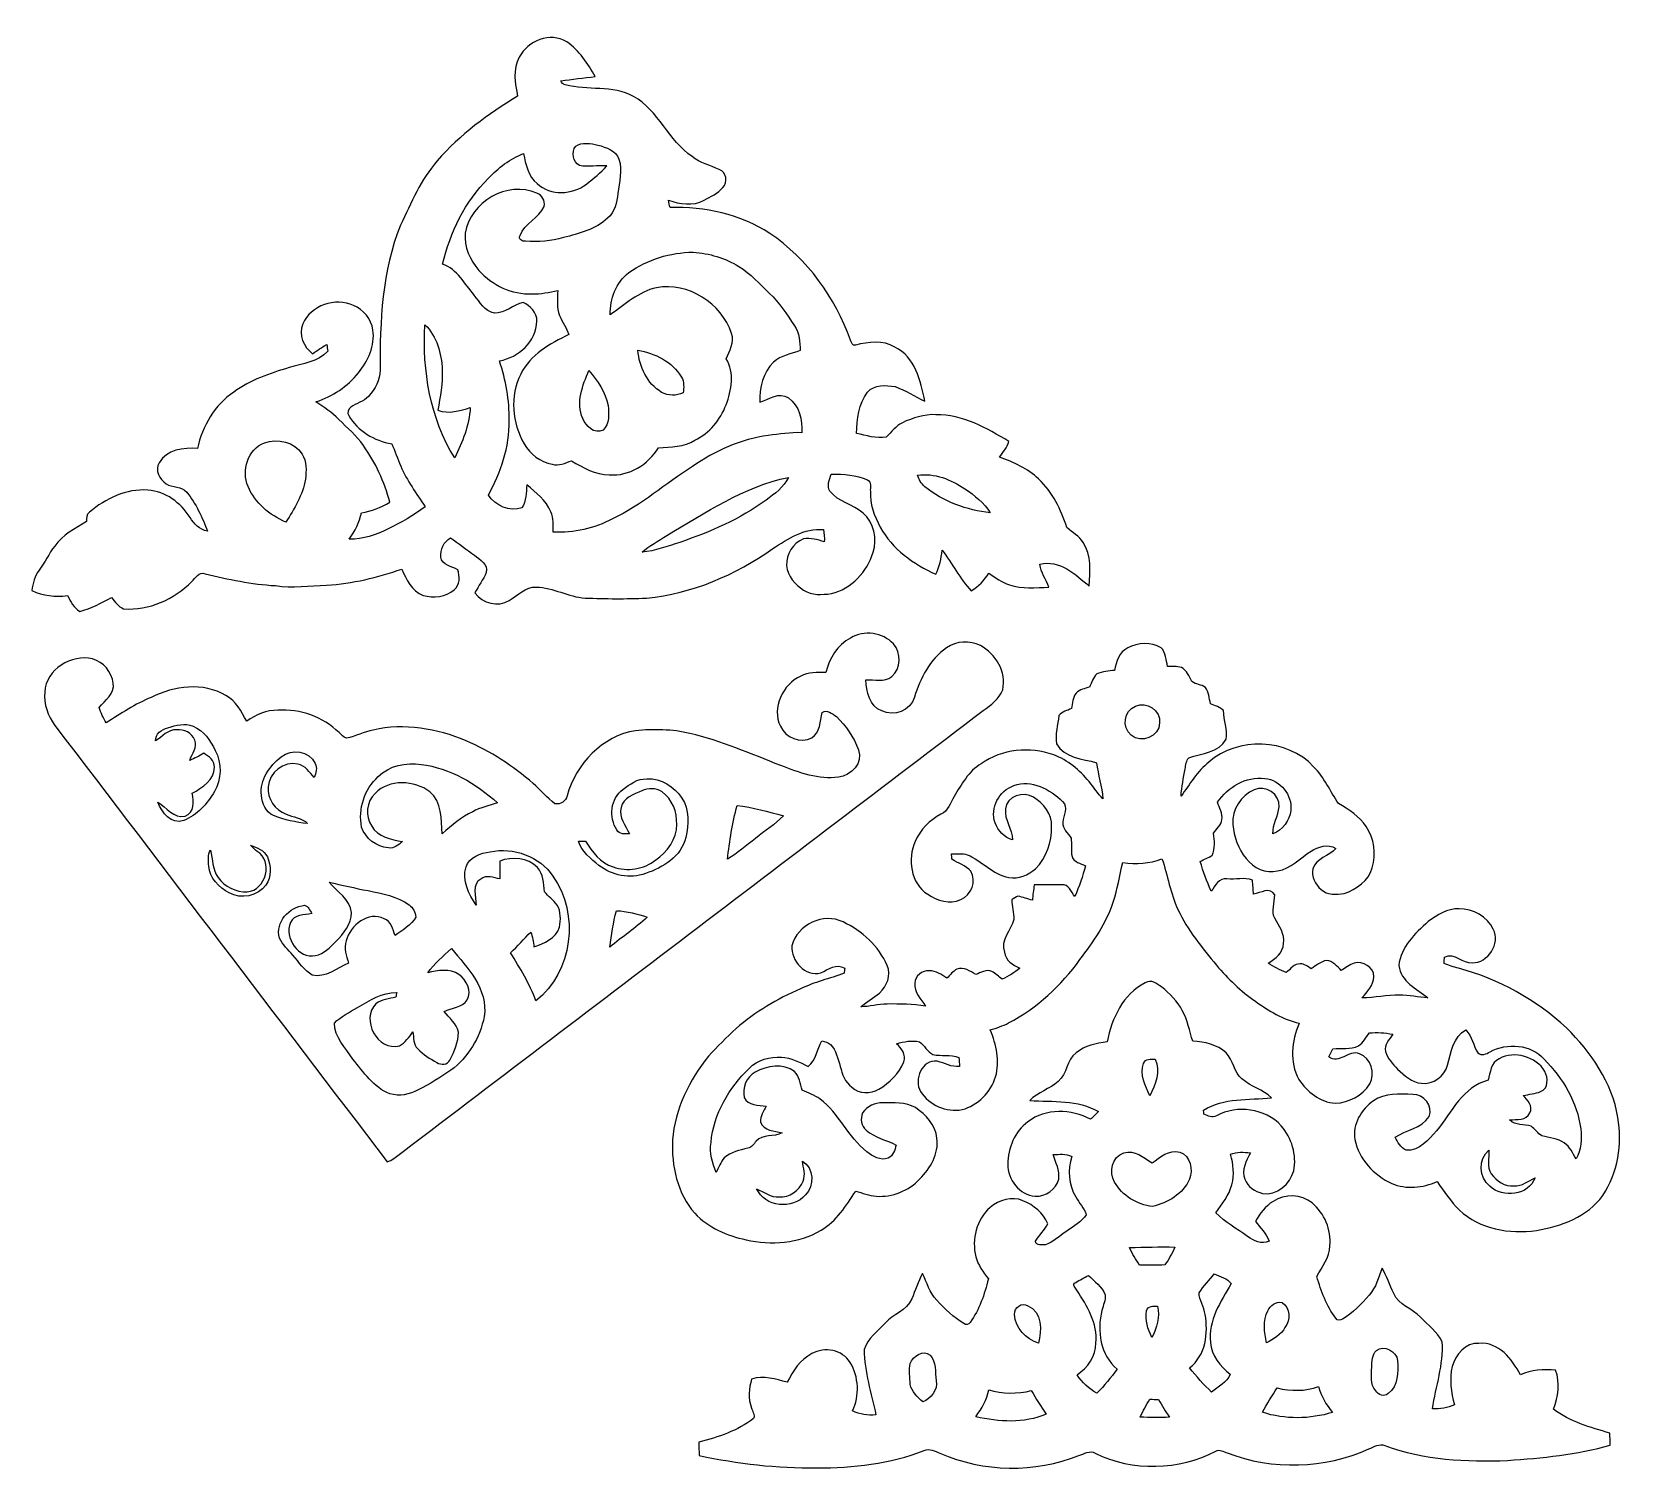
# Model space of a CAD drawing. Header units: centimetres. Extents: x -12.9 to 12.5, y -10.8 to 12.2.
import ezdxf

# ---------------------------------------------------------------- set-up
doc = ezdxf.new("R2010")
doc.units = ezdxf.units.CM
doc.header["$MEASUREMENT"] = 0
doc.layers.add('Camada 1', color=7, linetype='Continuous')

msp = doc.modelspace()

# ---------------------------------------------------------------- linework, layer by layer
at = {"layer": 'Camada 1', "color": 167}
for points, knots in [([(-5.14103, 11.84345), (-5.00661, 12.10803), (-4.64643, 12.24844), (-4.38255, 12.08827), (-4.38255, 12.08827), (-4.18076, 11.95175), (-4.04707, 11.73903), (-3.92606, 11.5323), (-3.92606, 11.5323), (-4.11127, 11.51536), (-4.29472, 11.48574), (-4.47957, 11.46704), (-4.47957, 11.46704), (-4.46829, 11.43), (-4.44358, 11.40812), (-4.40584, 11.40177), (-4.40584, 11.40177), (-4.04847, 11.30334), (-3.65337, 11.39754), (-3.31681, 11.21621), (-3.31681, 11.21621), (-2.91041, 10.99361), (-2.75766, 10.50748), (-2.37771, 10.25383), (-2.37771, 10.25383), (-2.25036, 10.15223), (-2.09161, 10.11096), (-1.94522, 10.04782), (-1.94522, 10.04782), (-1.82808, 10.00619), (-1.8034, 9.84073), (-1.8877, 9.75677), (-1.8877, 9.75677), (-1.96956, 9.66681), (-2.08068, 9.61107), (-2.18651, 9.55428), (-2.18651, 9.55428), (-2.3629, 9.45761), (-2.57632, 9.49466), (-2.75836, 9.55498), (-2.75836, 9.55498), (-2.74954, 9.51653), (-2.74072, 9.47772), (-2.73156, 9.43927), (-2.73156, 9.43927), (-2.17523, 9.45232), (-1.60548, 9.33414), (-1.13595, 9.02511), (-1.13595, 9.02511), (-0.53481, 8.61836), (-0.09031, 7.99923), (0.15275, 7.31906), (0.15275, 7.31906), (0.16756, 7.2852), (0.1778, 7.21747), (0.23213, 7.23969), (0.23213, 7.23969), (0.43885, 7.29085), (0.66852, 7.3226), (0.86147, 7.20794), (0.86147, 7.20794), (1.18709, 7.05202), (1.27423, 6.66433), (1.3416, 6.34259), (1.3416, 6.34259), (1.17792, 6.40961), (1.03433, 6.52073), (0.86535, 6.57542), (0.86535, 6.57542), (0.71754, 6.60293), (0.5334, 6.61246), (0.42509, 6.48723), (0.42509, 6.48723), (0.28575, 6.29849), (0.25293, 6.05613), (0.25047, 5.82719), (0.25047, 5.82719), (0.40464, 5.79472), (0.56339, 5.73829), (0.72248, 5.77003), (0.72248, 5.77003), (0.81104, 5.84341), (0.87383, 5.94888), (0.98107, 5.99897), (0.98107, 5.99897), (1.14899, 6.07552), (1.33032, 6.13587), (1.51729, 6.12705), (1.51729, 6.12705), (1.94486, 6.13127), (2.32867, 5.91114), (2.68498, 5.69877), (2.68498, 5.69877), (2.6543, 5.60458), (2.5915, 5.52626), (2.53505, 5.44653), (2.53505, 5.44653), (2.76083, 5.36857), (2.98414, 5.26591), (3.15841, 5.09869), (3.15841, 5.09869), (3.38384, 4.89232), (3.51542, 4.60621), (3.6128, 4.32152), (3.6128, 4.32152), (3.69639, 4.24074), (3.81246, 4.19099), (3.86997, 4.0841), (3.86997, 4.0841), (4.00897, 3.87879), (3.97862, 3.61914), (3.96875, 3.38454), (3.96875, 3.38454), (3.75072, 3.57328), (3.49003, 3.81599), (3.17641, 3.7345), (3.17641, 3.7345), (3.19722, 3.60221), (3.27518, 3.49108), (3.32458, 3.36902), (3.32458, 3.36902), (3.11396, 3.36303), (2.89489, 3.33621), (2.69205, 3.40854), (2.69205, 3.40854), (2.57174, 3.4484), (2.46556, 3.51895), (2.36326, 3.59197), (2.36326, 3.59197), (2.29059, 3.47944), (2.19745, 3.38208), (2.0835, 3.31082), (2.0835, 3.31082), (1.899, 3.50485), (1.78047, 3.7486), (1.61712, 3.95922), (1.61712, 3.95922), (1.60372, 3.82658), (1.57339, 3.69639), (1.51799, 3.5747), (1.51799, 3.5747), (1.16099, 3.73873), (0.81526, 3.97615), (0.62688, 4.33105), (0.62688, 4.33105), (0.53233, 4.50639), (0.45966, 4.70146), (0.47059, 4.90361), (0.47059, 4.90361), (0.46248, 4.965), (0.49318, 5.04825), (0.42509, 5.08387), (0.42509, 5.08387), (0.24482, 5.17031), (0.03951, 5.17666), (-0.15662, 5.17525), (-0.15662, 5.17525), (-0.17709, 5.08811), (-0.236, 4.98544), (-0.17604, 4.9022), (-0.17604, 4.9022), (-0.04092, 4.72934), (0.19578, 4.69582), (0.35489, 4.55224), (0.35489, 4.55224), (0.53162, 4.40477), (0.58384, 4.14301), (0.51364, 3.92923), (0.51364, 3.92923), (0.42333, 3.61456), (0.16827, 3.34398), (-0.15309, 3.26565), (-0.15309, 3.26565), (-0.30161, 3.24908), (-0.46743, 3.23461), (-0.59867, 3.32069), (-0.59867, 3.32069), (-0.73235, 3.411), (-0.85407, 3.54612), (-0.86959, 3.71369), (-0.86959, 3.71369), (-0.8777, 3.8922), (-0.76729, 4.07528), (-0.59867, 4.14055), (-0.59867, 4.14055), (-0.48541, 4.16418), (-0.37429, 4.12503), (-0.26634, 4.09575), (-0.26634, 4.09575), (-0.26282, 4.16065), (-0.26563, 4.22556), (-0.28081, 4.28871), (-0.28081, 4.28871), (-0.58525, 4.32293), (-0.84737, 4.14055), (-1.09044, 3.98497), (-1.09044, 3.98497), (-1.68592, 3.5641), (-2.37842, 3.26495), (-3.10832, 3.19405), (-3.10832, 3.19405), (-3.43429, 3.18206), (-3.76132, 3.18099), (-4.08727, 3.1958), (-4.08727, 3.1958), (-4.35751, 3.21062), (-4.5988, 3.36549), (-4.86903, 3.37149), (-4.86903, 3.37149), (-5.04367, 3.38101), (-5.1629, 3.2332), (-5.30472, 3.15701), (-5.30472, 3.15701), (-5.47899, 3.03917), (-5.73017, 3.11608), (-5.84904, 3.27695), (-5.84904, 3.27695), (-5.79437, 3.38912), (-5.71641, 3.48862), (-5.66844, 3.60398), (-5.66844, 3.60398), (-5.63421, 3.7352), (-5.77003, 3.81246), (-5.85681, 3.8802), (-5.85681, 3.8802), (-5.99052, 3.96487), (-6.10588, 4.07563), (-6.24134, 4.15642), (-6.24134, 4.15642), (-6.35, 4.10245), (-6.4015, 3.96416), (-6.39726, 3.84844), (-6.39726, 3.84844), (-6.3701, 3.71934), (-6.21946, 3.70275), (-6.12104, 3.64878), (-6.12104, 3.64878), (-6.09353, 3.54224), (-6.08329, 3.40077), (-6.18277, 3.32739), (-6.18277, 3.32739), (-6.31718, 3.20852), (-6.51228, 3.19334), (-6.67914, 3.23814), (-6.67914, 3.23814), (-6.85977, 3.30729), (-6.9476, 3.49179), (-7.01781, 3.65831), (-7.01781, 3.65831), (-7.40621, 3.52531), (-7.80944, 3.42477), (-8.22042, 3.39901), (-8.22042, 3.39901), (-8.49277, 3.39653), (-8.76546, 3.35244), (-9.0371, 3.39372), (-9.0371, 3.39372), (-9.41846, 3.41417), (-9.7924, 3.49603), (-10.16247, 3.58457), (-10.16247, 3.58457), (-10.26019, 3.62055), (-10.3124, 3.51296), (-10.37555, 3.46075), (-10.37555, 3.46075), (-10.656, 3.17076), (-11.05923, 2.99544), (-11.46492, 3.0219), (-11.46492, 3.0219), (-11.55029, 3.05399), (-11.59933, 3.13867), (-11.65683, 3.20428), (-11.65683, 3.20428), (-11.82334, 3.12384), (-11.98456, 3.02365), (-12.16659, 2.98131), (-12.16659, 2.98131), (-12.26008, 3.03847), (-12.30947, 3.14184), (-12.36238, 3.23356), (-12.36238, 3.23356), (-12.55676, 3.20886), (-12.75256, 3.23391), (-12.93213, 3.31364), (-12.93213, 3.31364), (-12.9159, 3.42971), (-12.88768, 3.54753), (-12.81606, 3.64277), (-12.81606, 3.64277), (-12.72222, 3.76378), (-12.65908, 3.90489), (-12.56523, 4.0259), (-12.56523, 4.0259), (-12.43647, 4.20158), (-12.2428, 4.30988), (-12.05971, 4.41924), (-12.05971, 4.41924), (-12.05582, 4.4718), (-12.06252, 4.53495), (-12.01173, 4.56776), (-12.01173, 4.56776), (-11.75243, 4.78542), (-11.42188, 4.94875), (-11.07545, 4.9209), (-11.07545, 4.9209), (-10.79323, 4.9029), (-10.55123, 4.71664), (-10.40236, 4.48556), (-10.40236, 4.48556), (-10.33921, 4.38009), (-10.24925, 4.29119), (-10.12578, 4.26332), (-10.12578, 4.26332), (-10.20445, 4.48522), (-10.30922, 4.70322), (-10.45668, 4.88738), (-10.45668, 4.88738), (-10.53499, 4.99251), (-10.68528, 4.95335), (-10.78406, 5.02391), (-10.78406, 5.02391), (-10.88989, 5.09235), (-10.97315, 5.23909), (-10.89554, 5.35834), (-10.89554, 5.35834), (-10.777, 5.57247), (-10.50431, 5.60317), (-10.28417, 5.58517), (-10.28417, 5.58517), (-10.20833, 5.94254), (-10.01042, 6.28402), (-9.7028, 6.48935), (-9.7028, 6.48935), (-9.43963, 6.68055), (-9.12777, 6.7878), (-8.81873, 6.87951), (-8.81873, 6.87951), (-8.60424, 6.94231), (-8.36083, 6.97052), (-8.20067, 7.14375), (-8.20067, 7.14375), (-8.20632, 7.17937), (-8.21196, 7.21501), (-8.2176, 7.25063), (-8.2176, 7.25063), (-8.29556, 7.20372), (-8.37141, 7.15432), (-8.44514, 7.10106), (-8.44514, 7.10106), (-8.58625, 7.21113), (-8.67515, 7.40268), (-8.60072, 7.57802), (-8.60072, 7.57802), (-8.47055, 7.874), (-8.08108, 8.0084), (-7.79039, 7.874), (-7.79039, 7.874), (-7.63447, 7.80133), (-7.50288, 7.65598), (-7.48064, 7.48064), (-7.48064, 7.48064), (-7.4429, 7.23194), (-7.56038, 6.98782), (-7.71207, 6.79767), (-7.71207, 6.79767), (-7.88317, 6.57506), (-8.12799, 6.4216), (-8.39117, 6.33095), (-8.39117, 6.33095), (-8.26417, 6.24451), (-8.13152, 6.16303), (-8.02463, 6.05119), (-8.02463, 6.05119), (-7.89057, 5.91502), (-7.74135, 5.7912), (-7.63198, 5.63316), (-7.63198, 5.63316), (-7.44044, 5.35939), (-7.29297, 5.05247), (-7.21218, 4.72756), (-7.21218, 4.72756), (-7.35047, 4.6429), (-7.50288, 4.58364), (-7.66375, 4.55999), (-7.66375, 4.55999), (-7.69654, 4.40584), (-7.76781, 4.26473), (-7.85847, 4.13702), (-7.85847, 4.13702), (-7.6401, 4.13244), (-7.42984, 4.20475), (-7.23688, 4.30142), (-7.23688, 4.30142), (-7.03085, 4.40407), (-6.82766, 4.51484), (-6.64527, 4.65559), (-6.64527, 4.65559), (-6.78497, 4.86657), (-6.93561, 5.07223), (-7.03579, 5.30577), (-7.03579, 5.30577), (-7.08554, 5.42361), (-7.12752, 5.54426), (-7.17832, 5.66173), (-7.17832, 5.66173), (-7.45737, 5.70864), (-7.72266, 5.86598), (-7.86765, 6.11363), (-7.86765, 6.11363), (-7.90081, 6.15667), (-7.87118, 6.21524), (-7.83554, 6.24592), (-7.83554, 6.24592), (-7.74417, 6.31013), (-7.62847, 6.33764), (-7.54944, 6.41984), (-7.54944, 6.41984), (-7.44395, 6.5345), (-7.36177, 6.68126), (-7.36599, 6.84142), (-7.36599, 6.84142), (-7.3674, 7.6207), (-7.33777, 8.42468), (-7.03826, 9.15528), (-7.03826, 9.15528), (-6.87317, 9.51512), (-6.71159, 9.88412), (-6.45089, 10.18751), (-6.45089, 10.18751), (-6.08929, 10.6045), (-5.63986, 10.93611), (-5.16748, 11.21727), (-5.16748, 11.21727), (-5.20876, 11.42223), (-5.25039, 11.65225), (-5.14103, 11.84345)], [0, 0, 0, 0, 0.00909091, 0.00909091, 0.00909091, 0.00909091, 0.01818182, 0.01818182, 0.01818182, 0.01818182, 0.02727273, 0.02727273, 0.02727273, 0.02727273, 0.03636364, 0.03636364, 0.03636364, 0.03636364, 0.04545455, 0.04545455, 0.04545455, 0.04545455, 0.05454545, 0.05454545, 0.05454545, 0.05454545, 0.06363636, 0.06363636, 0.06363636, 0.06363636, 0.07272727, 0.07272727, 0.07272727, 0.07272727, 0.08181818, 0.08181818, 0.08181818, 0.08181818, 0.09090909, 0.09090909, 0.09090909, 0.09090909, 0.1, 0.1, 0.1, 0.1, 0.10909091, 0.10909091, 0.10909091, 0.10909091, 0.11818182, 0.11818182, 0.11818182, 0.11818182, 0.12727273, 0.12727273, 0.12727273, 0.12727273, 0.13636364, 0.13636364, 0.13636364, 0.13636364, 0.14545455, 0.14545455, 0.14545455, 0.14545455, 0.15454545, 0.15454545, 0.15454545, 0.15454545, 0.16363636, 0.16363636, 0.16363636, 0.16363636, 0.17272727, 0.17272727, 0.17272727, 0.17272727, 0.18181818, 0.18181818, 0.18181818, 0.18181818, 0.19090909, 0.19090909, 0.19090909, 0.19090909, 0.2, 0.2, 0.2, 0.2, 0.20909091, 0.20909091, 0.20909091, 0.20909091, 0.21818182, 0.21818182, 0.21818182, 0.21818182, 0.22727273, 0.22727273, 0.22727273, 0.22727273, 0.23636364, 0.23636364, 0.23636364, 0.23636364, 0.24545455, 0.24545455, 0.24545455, 0.24545455, 0.25454545, 0.25454545, 0.25454545, 0.25454545, 0.26363636, 0.26363636, 0.26363636, 0.26363636, 0.27272727, 0.27272727, 0.27272727, 0.27272727, 0.28181818, 0.28181818, 0.28181818, 0.28181818, 0.29090909, 0.29090909, 0.29090909, 0.29090909, 0.3, 0.3, 0.3, 0.3, 0.30909091, 0.30909091, 0.30909091, 0.30909091, 0.31818182, 0.31818182, 0.31818182, 0.31818182, 0.32727273, 0.32727273, 0.32727273, 0.32727273, 0.33636364, 0.33636364, 0.33636364, 0.33636364, 0.34545455, 0.34545455, 0.34545455, 0.34545455, 0.35454545, 0.35454545, 0.35454545, 0.35454545, 0.36363636, 0.36363636, 0.36363636, 0.36363636, 0.37272727, 0.37272727, 0.37272727, 0.37272727, 0.38181818, 0.38181818, 0.38181818, 0.38181818, 0.39090909, 0.39090909, 0.39090909, 0.39090909, 0.4, 0.4, 0.4, 0.4, 0.40909091, 0.40909091, 0.40909091, 0.40909091, 0.41818182, 0.41818182, 0.41818182, 0.41818182, 0.42727273, 0.42727273, 0.42727273, 0.42727273, 0.43636364, 0.43636364, 0.43636364, 0.43636364, 0.44545455, 0.44545455, 0.44545455, 0.44545455, 0.45454545, 0.45454545, 0.45454545, 0.45454545, 0.46363636, 0.46363636, 0.46363636, 0.46363636, 0.47272727, 0.47272727, 0.47272727, 0.47272727, 0.48181818, 0.48181818, 0.48181818, 0.48181818, 0.49090909, 0.49090909, 0.49090909, 0.49090909, 0.5, 0.5, 0.5, 0.5, 0.50909091, 0.50909091, 0.50909091, 0.50909091, 0.51818182, 0.51818182, 0.51818182, 0.51818182, 0.52727273, 0.52727273, 0.52727273, 0.52727273, 0.53636364, 0.53636364, 0.53636364, 0.53636364, 0.54545455, 0.54545455, 0.54545455, 0.54545455, 0.55454545, 0.55454545, 0.55454545, 0.55454545, 0.56363636, 0.56363636, 0.56363636, 0.56363636, 0.57272727, 0.57272727, 0.57272727, 0.57272727, 0.58181818, 0.58181818, 0.58181818, 0.58181818, 0.59090909, 0.59090909, 0.59090909, 0.59090909, 0.6, 0.6, 0.6, 0.6, 0.60909091, 0.60909091, 0.60909091, 0.60909091, 0.61818182, 0.61818182, 0.61818182, 0.61818182, 0.62727273, 0.62727273, 0.62727273, 0.62727273, 0.63636364, 0.63636364, 0.63636364, 0.63636364, 0.64545455, 0.64545455, 0.64545455, 0.64545455, 0.65454545, 0.65454545, 0.65454545, 0.65454545, 0.66363636, 0.66363636, 0.66363636, 0.66363636, 0.67272727, 0.67272727, 0.67272727, 0.67272727, 0.68181818, 0.68181818, 0.68181818, 0.68181818, 0.69090909, 0.69090909, 0.69090909, 0.69090909, 0.7, 0.7, 0.7, 0.7, 0.70909091, 0.70909091, 0.70909091, 0.70909091, 0.71818182, 0.71818182, 0.71818182, 0.71818182, 0.72727273, 0.72727273, 0.72727273, 0.72727273, 0.73636364, 0.73636364, 0.73636364, 0.73636364, 0.74545455, 0.74545455, 0.74545455, 0.74545455, 0.75454545, 0.75454545, 0.75454545, 0.75454545, 0.76363636, 0.76363636, 0.76363636, 0.76363636, 0.77272727, 0.77272727, 0.77272727, 0.77272727, 0.78181818, 0.78181818, 0.78181818, 0.78181818, 0.79090909, 0.79090909, 0.79090909, 0.79090909, 0.8, 0.8, 0.8, 0.8, 0.80909091, 0.80909091, 0.80909091, 0.80909091, 0.81818182, 0.81818182, 0.81818182, 0.81818182, 0.82727273, 0.82727273, 0.82727273, 0.82727273, 0.83636364, 0.83636364, 0.83636364, 0.83636364, 0.84545455, 0.84545455, 0.84545455, 0.84545455, 0.85454545, 0.85454545, 0.85454545, 0.85454545, 0.86363636, 0.86363636, 0.86363636, 0.86363636, 0.87272727, 0.87272727, 0.87272727, 0.87272727, 0.88181818, 0.88181818, 0.88181818, 0.88181818, 0.89090909, 0.89090909, 0.89090909, 0.89090909, 0.9, 0.9, 0.9, 0.9, 0.90909091, 0.90909091, 0.90909091, 0.90909091, 0.91818182, 0.91818182, 0.91818182, 0.91818182, 0.92727273, 0.92727273, 0.92727273, 0.92727273, 0.93636364, 0.93636364, 0.93636364, 0.93636364, 0.94545455, 0.94545455, 0.94545455, 0.94545455, 0.95454545, 0.95454545, 0.95454545, 0.95454545, 0.96363636, 0.96363636, 0.96363636, 0.96363636, 0.97272727, 0.97272727, 0.97272727, 0.97272727, 0.98181818, 0.98181818, 0.98181818, 0.98181818, 1, 1, 1, 1]), ([(-4.23969, 10.41788), (-4.23969, 10.41788), (-4.23969, 10.41788), (-4.23969, 10.41788), (-4.23969, 10.41788), (-4.312, 10.32403), (-4.28695, 10.16669), (-4.17971, 10.11096), (-4.17971, 10.11096), (-4.03577, 10.08062), (-3.88796, 10.11837), (-3.74227, 10.10496), (-3.74227, 10.10496), (-3.83857, 9.99525), (-3.95393, 9.90458), (-4.06717, 9.81392), (-4.06717, 9.81392), (-4.28941, 9.64), (-4.64078, 9.62413), (-4.85422, 9.82098), (-4.85422, 9.82098), (-4.99674, 9.9388), (-5.04296, 10.12684), (-5.07152, 10.30111), (-5.07152, 10.30111), (-5.2892, 10.21926), (-5.47582, 10.07145), (-5.63597, 9.90564), (-5.63597, 9.90564), (-6.01062, 9.53593), (-6.24451, 9.04275), (-6.36622, 8.5351), (-6.36622, 8.5351), (-6.13092, 8.44902), (-6.01451, 8.21866), (-5.86139, 8.03839), (-5.86139, 8.03839), (-5.77037, 7.92797), (-5.69382, 7.77699), (-5.53826, 7.75194), (-5.53826, 7.75194), (-5.36716, 7.75088), (-5.2384, 7.88), (-5.08105, 7.92091), (-5.08105, 7.92091), (-4.96605, 7.86694), (-4.85493, 7.75687), (-4.8581, 7.62105), (-4.8581, 7.62105), (-4.87539, 7.29721), (-5.14597, 7.04037), (-5.45782, 6.98887), (-5.45782, 6.98887), (-5.35869, 6.68019), (-5.29201, 6.35811), (-5.30472, 6.0325), (-5.30472, 6.0325), (-5.29025, 5.61021), (-5.44054, 5.20488), (-5.63527, 4.83763), (-5.63527, 4.83763), (-5.52803, 4.67783), (-5.28849, 4.56352), (-5.09798, 4.63868), (-5.09798, 4.63868), (-5.02849, 4.74698), (-5.03273, 4.88209), (-5.01967, 5.00556), (-5.01967, 5.00556), (-4.87362, 4.88068), (-4.71099, 4.75755), (-4.6369, 4.57376), (-4.6369, 4.57376), (-4.58893, 4.4725), (-4.60092, 4.35785), (-4.59775, 4.24921), (-4.59775, 4.24921), (-4.27002, 4.22875), (-3.94194, 4.30988), (-3.65159, 4.46051), (-3.65159, 4.46051), (-3.18947, 4.68205), (-2.80212, 5.02355), (-2.37455, 5.30014), (-2.37455, 5.30014), (-2.01117, 5.54636), (-1.60055, 5.73722), (-1.1624, 5.79472), (-1.1624, 5.79472), (-0.98424, 5.81306), (-0.80751, 5.84799), (-0.62759, 5.83917), (-0.62759, 5.83917), (-0.60713, 6.04025), (-0.66745, 6.27415), (-0.8403, 6.39444), (-0.8403, 6.39444), (-0.98777, 6.50027), (-1.15076, 6.37151), (-1.29433, 6.326), (-1.29433, 6.326), (-1.30739, 6.55601), (-1.24848, 6.80366), (-1.07562, 6.9656), (-1.07562, 6.9656), (-0.95815, 7.0739), (-0.79691, 7.10211), (-0.65051, 7.15081), (-0.65051, 7.15081), (-0.65193, 7.28839), (-0.6671, 7.43162), (-0.74329, 7.54979), (-0.74329, 7.54979), (-0.86113, 7.73253), (-0.98178, 7.91668), (-1.14123, 8.06626), (-1.14123, 8.06626), (-1.29857, 8.21548), (-1.4418, 8.38481), (-1.63089, 8.49524), (-1.63089, 8.49524), (-1.84962, 8.63353), (-2.10609, 8.70726), (-2.36326, 8.72455), (-2.36326, 8.72455), (-2.72661, 8.72243), (-3.09138, 8.60883), (-3.38771, 8.39858), (-3.38771, 8.39858), (-3.59974, 8.243), (-3.6904, 7.97806), (-3.68899, 7.72266), (-3.68899, 7.72266), (-3.45157, 7.88212), (-3.23778, 8.09519), (-2.94815, 8.15728), (-2.94815, 8.15728), (-2.44403, 8.25112), (-1.90605, 7.90751), (-1.74871, 7.42562), (-1.74871, 7.42562), (-1.6965, 7.28239), (-1.78187, 7.14691), (-1.83444, 7.01852), (-1.83444, 7.01852), (-1.69367, 6.79555), (-1.74766, 6.51722), (-1.83585, 6.28509), (-1.83585, 6.28509), (-1.92758, 6.04414), (-2.09973, 5.83282), (-2.33398, 5.71887), (-2.33398, 5.71887), (-2.50684, 5.60775), (-2.7178, 5.61481), (-2.91465, 5.59717), (-2.91465, 5.59717), (-3.08186, 5.33293), (-3.38172, 5.13785), (-3.70275, 5.16643), (-3.70275, 5.16643), (-3.92465, 5.16466), (-4.12009, 5.28002), (-4.30494, 5.38902), (-4.30494, 5.38902), (-4.40477, 5.35657), (-4.51026, 5.30189), (-4.6168, 5.33364), (-4.6168, 5.33364), (-4.80306, 5.3735), (-4.96922, 5.49521), (-5.06306, 5.66101), (-5.06306, 5.66101), (-5.2578, 5.99439), (-5.29449, 6.42584), (-5.1188, 6.77509), (-5.1188, 6.77509), (-4.96605, 7.08554), (-4.64889, 7.26687), (-4.34693, 7.40726), (-4.34693, 7.40726), (-4.38502, 7.51382), (-4.45381, 7.60552), (-4.49579, 7.71031), (-4.49579, 7.71031), (-4.54625, 7.83802), (-4.53178, 7.97772), (-4.52508, 8.11141), (-4.52508, 8.11141), (-4.66231, 8.08601), (-4.79953, 8.05321), (-4.93994, 8.05779), (-4.93994, 8.05779), (-5.25992, 8.04545), (-5.57423, 8.19679), (-5.7852, 8.43315), (-5.7852, 8.43315), (-5.9242, 8.59719), (-6.02755, 8.80991), (-6.00499, 9.0297), (-6.00499, 9.0297), (-5.92771, 9.52816), (-5.32729, 9.87636), (-4.86127, 9.66752), (-4.86127, 9.66752), (-4.77414, 9.6393), (-4.72298, 9.54546), (-4.7452, 9.45656), (-4.7452, 9.45656), (-4.82599, 9.26429), (-5.05777, 9.19056), (-5.12903, 8.99125), (-5.12903, 8.99125), (-5.1629, 8.93867), (-5.09305, 8.88964), (-5.04296, 8.90093), (-5.04296, 8.90093), (-4.83799, 8.88612), (-4.63055, 8.9034), (-4.43264, 8.95914), (-4.43264, 8.95914), (-4.18535, 9.02405), (-3.92112, 9.08826), (-3.72921, 9.26817), (-3.72921, 9.26817), (-3.61809, 9.36872), (-3.57998, 9.52146), (-3.56622, 9.66505), (-3.56622, 9.66505), (-3.54787, 9.84532), (-3.48509, 10.03299), (-3.54824, 10.21115), (-3.54824, 10.21115), (-3.5955, 10.35226), (-3.75532, 10.39988), (-3.88372, 10.43763), (-3.88372, 10.43763), (-3.99873, 10.46091), (-4.13702, 10.49231), (-4.23969, 10.41788)], [0, 0, 0, 0, 0.01639344, 0.01639344, 0.01639344, 0.01639344, 0.03278689, 0.03278689, 0.03278689, 0.03278689, 0.04918033, 0.04918033, 0.04918033, 0.04918033, 0.06557377, 0.06557377, 0.06557377, 0.06557377, 0.08196721, 0.08196721, 0.08196721, 0.08196721, 0.09836066, 0.09836066, 0.09836066, 0.09836066, 0.1147541, 0.1147541, 0.1147541, 0.1147541, 0.13114754, 0.13114754, 0.13114754, 0.13114754, 0.14754098, 0.14754098, 0.14754098, 0.14754098, 0.16393443, 0.16393443, 0.16393443, 0.16393443, 0.18032787, 0.18032787, 0.18032787, 0.18032787, 0.19672131, 0.19672131, 0.19672131, 0.19672131, 0.21311475, 0.21311475, 0.21311475, 0.21311475, 0.2295082, 0.2295082, 0.2295082, 0.2295082, 0.24590164, 0.24590164, 0.24590164, 0.24590164, 0.26229508, 0.26229508, 0.26229508, 0.26229508, 0.27868852, 0.27868852, 0.27868852, 0.27868852, 0.29508197, 0.29508197, 0.29508197, 0.29508197, 0.31147541, 0.31147541, 0.31147541, 0.31147541, 0.32786885, 0.32786885, 0.32786885, 0.32786885, 0.3442623, 0.3442623, 0.3442623, 0.3442623, 0.36065574, 0.36065574, 0.36065574, 0.36065574, 0.37704918, 0.37704918, 0.37704918, 0.37704918, 0.39344262, 0.39344262, 0.39344262, 0.39344262, 0.40983607, 0.40983607, 0.40983607, 0.40983607, 0.42622951, 0.42622951, 0.42622951, 0.42622951, 0.44262295, 0.44262295, 0.44262295, 0.44262295, 0.45901639, 0.45901639, 0.45901639, 0.45901639, 0.47540984, 0.47540984, 0.47540984, 0.47540984, 0.49180328, 0.49180328, 0.49180328, 0.49180328, 0.50819672, 0.50819672, 0.50819672, 0.50819672, 0.52459016, 0.52459016, 0.52459016, 0.52459016, 0.54098361, 0.54098361, 0.54098361, 0.54098361, 0.55737705, 0.55737705, 0.55737705, 0.55737705, 0.57377049, 0.57377049, 0.57377049, 0.57377049, 0.59016393, 0.59016393, 0.59016393, 0.59016393, 0.60655738, 0.60655738, 0.60655738, 0.60655738, 0.62295082, 0.62295082, 0.62295082, 0.62295082, 0.63934426, 0.63934426, 0.63934426, 0.63934426, 0.6557377, 0.6557377, 0.6557377, 0.6557377, 0.67213115, 0.67213115, 0.67213115, 0.67213115, 0.68852459, 0.68852459, 0.68852459, 0.68852459, 0.70491803, 0.70491803, 0.70491803, 0.70491803, 0.72131148, 0.72131148, 0.72131148, 0.72131148, 0.73770492, 0.73770492, 0.73770492, 0.73770492, 0.75409836, 0.75409836, 0.75409836, 0.75409836, 0.7704918, 0.7704918, 0.7704918, 0.7704918, 0.78688525, 0.78688525, 0.78688525, 0.78688525, 0.80327869, 0.80327869, 0.80327869, 0.80327869, 0.81967213, 0.81967213, 0.81967213, 0.81967213, 0.83606557, 0.83606557, 0.83606557, 0.83606557, 0.85245902, 0.85245902, 0.85245902, 0.85245902, 0.86885246, 0.86885246, 0.86885246, 0.86885246, 0.8852459, 0.8852459, 0.8852459, 0.8852459, 0.90163934, 0.90163934, 0.90163934, 0.90163934, 0.91803279, 0.91803279, 0.91803279, 0.91803279, 0.93442623, 0.93442623, 0.93442623, 0.93442623, 0.95081967, 0.95081967, 0.95081967, 0.95081967, 0.96721311, 0.96721311, 0.96721311, 0.96721311, 1, 1, 1, 1]), ([(-6.65056, 7.56496), (-6.65056, 7.56496), (-6.65056, 7.56496), (-6.65056, 7.56496), (-6.65056, 7.56496), (-6.68972, 6.83224), (-6.56802, 6.0646), (-6.17326, 5.43489), (-6.17326, 5.43489), (-6.04872, 5.68888), (-5.94113, 5.95629), (-5.92349, 6.2417), (-5.92349, 6.2417), (-6.09141, 6.18912), (-6.26991, 6.13163), (-6.44243, 6.20041), (-6.44243, 6.20041), (-6.40503, 6.41349), (-6.36305, 6.62798), (-6.37363, 6.8453), (-6.37363, 6.8453), (-6.38281, 7.1053), (-6.45759, 7.38011), (-6.65056, 7.56496)], [0, 0, 0, 0, 0.14285714, 0.14285714, 0.14285714, 0.14285714, 0.28571429, 0.28571429, 0.28571429, 0.28571429, 0.42857143, 0.42857143, 0.42857143, 0.42857143, 0.57142857, 0.57142857, 0.57142857, 0.57142857, 0.71428571, 0.71428571, 0.71428571, 0.71428571, 1, 1, 1, 1]), ([(-3.2466, 7.1561), (-3.2466, 7.1561), (-3.2466, 7.1561), (-3.2466, 7.1561), (-3.2466, 7.1561), (-3.22262, 6.89186), (-3.09845, 6.6241), (-2.86561, 6.48334), (-2.86561, 6.48334), (-2.75907, 6.42231), (-2.63031, 6.42937), (-2.51989, 6.47452), (-2.51989, 6.47452), (-2.51354, 6.5599), (-2.50084, 6.65268), (-2.54916, 6.72889), (-2.54916, 6.72889), (-2.69769, 6.97335), (-2.97074, 7.11129), (-3.2466, 7.1561)], [0, 0, 0, 0, 0.16666667, 0.16666667, 0.16666667, 0.16666667, 0.33333333, 0.33333333, 0.33333333, 0.33333333, 0.5, 0.5, 0.5, 0.5, 0.66666667, 0.66666667, 0.66666667, 0.66666667, 1, 1, 1, 1]), ([(-4.02836, 6.83506), (-4.02836, 6.83506), (-4.02836, 6.83506), (-4.02836, 6.83506), (-4.02836, 6.83506), (-4.12784, 6.59659), (-4.23898, 6.32001), (-4.12644, 6.06602), (-4.12644, 6.06602), (-4.07634, 5.94359), (-3.94158, 5.81235), (-3.80047, 5.8794), (-3.80047, 5.8794), (-3.70028, 5.98204), (-3.70382, 6.13974), (-3.72285, 6.27203), (-3.72285, 6.27203), (-3.75742, 6.48899), (-3.89607, 6.6675), (-4.02836, 6.83506)], [0, 0, 0, 0, 0.16666667, 0.16666667, 0.16666667, 0.16666667, 0.33333333, 0.33333333, 0.33333333, 0.33333333, 0.5, 0.5, 0.5, 0.5, 0.66666667, 0.66666667, 0.66666667, 0.66666667, 1, 1, 1, 1]), ([(-9.21526, 5.67937), (-9.21526, 5.67937), (-9.21526, 5.67937), (-9.21526, 5.67937), (-9.21526, 5.67937), (-9.48372, 5.57494), (-9.58532, 5.23309), (-9.47596, 4.97981), (-9.47596, 4.97981), (-9.3666, 4.71523), (-9.12988, 4.52191), (-8.87236, 4.41042), (-8.87236, 4.41042), (-8.73513, 4.62068), (-8.60319, 4.84399), (-8.55874, 5.09447), (-8.55874, 5.09447), (-8.54463, 5.22922), (-8.53369, 5.37845), (-8.61377, 5.49592), (-8.61377, 5.49592), (-8.72877, 5.70264), (-9.00677, 5.74357), (-9.21526, 5.67937)], [0, 0, 0, 0, 0.14285714, 0.14285714, 0.14285714, 0.14285714, 0.28571429, 0.28571429, 0.28571429, 0.28571429, 0.42857143, 0.42857143, 0.42857143, 0.42857143, 0.57142857, 0.57142857, 0.57142857, 0.57142857, 0.71428571, 0.71428571, 0.71428571, 0.71428571, 1, 1, 1, 1]), ([(-2.78518, 4.19629), (-2.78518, 4.19629), (-2.78518, 4.19629), (-2.78518, 4.19629), (-2.78518, 4.19629), (-2.91641, 4.10703), (-3.06069, 4.03577), (-3.17816, 3.92782), (-3.17816, 3.92782), (-2.96969, 3.94723), (-2.77247, 4.02412), (-2.57352, 4.08515), (-2.57352, 4.08515), (-2.0902, 4.25414), (-1.61149, 4.45664), (-1.19661, 4.76108), (-1.19661, 4.76108), (-1.06009, 4.86268), (-0.91263, 4.96569), (-0.83855, 5.12444), (-0.83855, 5.12444), (-1.55222, 4.97521), (-2.16641, 4.56035), (-2.78518, 4.19629)], [0, 0, 0, 0, 0.14285714, 0.14285714, 0.14285714, 0.14285714, 0.28571429, 0.28571429, 0.28571429, 0.28571429, 0.42857143, 0.42857143, 0.42857143, 0.42857143, 0.57142857, 0.57142857, 0.57142857, 0.57142857, 0.71428571, 0.71428571, 0.71428571, 0.71428571, 1, 1, 1, 1]), ([(1.22344, 5.16008), (1.22344, 5.16008), (1.22344, 5.16008), (1.22344, 5.16008), (1.22344, 5.16008), (1.24636, 5.08987), (1.28057, 5.02072), (1.34196, 4.97557), (1.34196, 4.97557), (1.63617, 4.73321), (2.01153, 4.60304), (2.38653, 4.55612), (2.38653, 4.55612), (2.2874, 4.7184), (2.1343, 4.83517), (1.98191, 4.94312), (1.98191, 4.94312), (1.75894, 5.08811), (1.49436, 5.19923), (1.22344, 5.16008)], [0, 0, 0, 0, 0.16666667, 0.16666667, 0.16666667, 0.16666667, 0.33333333, 0.33333333, 0.33333333, 0.33333333, 0.5, 0.5, 0.5, 0.5, 0.66666667, 0.66666667, 0.66666667, 0.66666667, 1, 1, 1, 1]), ([(0.15275, 2.55658), (0.36724, 2.68464), (0.66886, 2.64936), (0.83784, 2.46167), (0.83784, 2.46167), (0.96838, 2.32056), (0.96378, 2.06516), (0.81173, 1.94098), (0.81173, 1.94098), (0.69568, 1.84396), (0.53374, 1.89971), (0.39687, 1.8877), (0.39687, 1.8877), (0.40852, 1.70003), (0.45191, 1.46507), (0.65298, 1.39206), (0.65298, 1.39206), (0.85124, 1.29187), (1.1109, 1.39452), (1.17369, 1.61042), (1.17369, 1.61042), (1.27141, 1.91135), (1.41887, 2.2165), (1.68875, 2.39888), (1.68875, 2.39888), (1.84396, 2.51107), (2.05951, 2.52165), (2.22885, 2.43416), (2.22885, 2.43416), (2.47402, 2.30116), (2.65253, 2.01365), (2.58514, 1.72966), (2.58514, 1.72966), (2.53223, 1.57973), (2.39572, 1.4859), (2.27329, 1.39522), (2.27329, 1.39522), (-0.86606, -0.99201), (-4.00543, -3.37925), (-7.1448, -5.76686), (-7.1448, -5.76686), (-7.17797, -5.78767), (-7.21465, -5.80284), (-7.25028, -5.81907), (-7.25028, -5.81907), (-9.02441, -3.49566), (-10.79041, -1.16557), (-12.56312, 1.15851), (-12.56312, 1.15851), (-12.67636, 1.31127), (-12.74409, 1.50071), (-12.72398, 1.69228), (-12.72398, 1.69228), (-12.70705, 2.05351), (-12.29818, 2.30681), (-11.96128, 2.22108), (-11.96128, 2.22108), (-11.78418, 2.17523), (-11.65612, 2.01329), (-11.63072, 1.83515), (-11.63072, 1.83515), (-11.6011, 1.66687), (-11.7616, 1.55716), (-11.85757, 1.44356), (-11.85757, 1.44356), (-11.82863, 1.35854), (-11.78841, 1.27776), (-11.74396, 1.19979), (-11.74396, 1.19979), (-11.51149, 1.35042), (-11.27901, 1.50213), (-11.02183, 1.6076), (-11.02183, 1.6076), (-10.65742, 1.79492), (-10.19563, 1.85137), (-9.82944, 1.63759), (-9.82944, 1.63759), (-9.66611, 1.55292), (-9.58532, 1.38077), (-9.49748, 1.22872), (-9.49748, 1.22872), (-9.34896, 1.32644), (-9.18104, 1.40935), (-8.9983, 1.40053), (-8.9983, 1.40053), (-8.64235, 1.42487), (-8.27652, 1.29645), (-8.02216, 1.04457), (-8.02216, 1.04457), (-7.98442, 1.01353), (-7.95231, 0.96979), (-7.90363, 0.95566), (-7.90363, 0.95566), (-7.75723, 0.9846), (-7.62316, 1.05798), (-7.47572, 1.08479), (-7.47572, 1.08479), (-6.979, 1.20332), (-6.45688, 1.1063), (-5.99157, 0.91405), (-5.99157, 0.91405), (-5.60034, 0.74648), (-5.24121, 0.5094), (-4.91949, 0.23213), (-4.91949, 0.23213), (-4.79882, 0.1277), (-4.69582, 0.00458), (-4.57059, -0.09418), (-4.57059, -0.09418), (-4.48274, -0.10936), (-4.39384, -0.05432), (-4.37761, 0.03493), (-4.37761, 0.03493), (-4.23157, 0.53903), (-3.81635, 0.99342), (-3.28224, 1.07492), (-3.28224, 1.07492), (-2.99332, 1.09889), (-2.69733, 1.10137), (-2.41406, 1.03046), (-2.41406, 1.03046), (-1.91135, 0.9151), (-1.43862, 0.70343), (-0.95956, 0.51647), (-0.95956, 0.51647), (-0.6664, 0.40393), (-0.35842, 0.2868), (-0.0381, 0.33197), (-0.0381, 0.33197), (0.1605, 0.3563), (0.3623, 0.5602), (0.28046, 0.76904), (0.28046, 0.76904), (0.20567, 0.96943), (0.08113, 1.155), (-0.07372, 1.30174), (-0.07372, 1.30174), (-0.13899, 1.3402), (-0.22506, 1.42945), (-0.2988, 1.3656), (-0.2988, 1.3656), (-0.33725, 1.2266), (-0.32597, 1.0481), (-0.46601, 0.96237), (-0.46601, 0.96237), (-0.64311, 0.86783), (-0.88688, 0.96273), (-0.96801, 1.1444), (-0.96801, 1.1444), (-1.11125, 1.43827), (-0.92991, 1.8168), (-0.64381, 1.94768), (-0.64381, 1.94768), (-0.52105, 2.01507), (-0.37677, 2.00201), (-0.24165, 2.00695), (-0.24165, 2.00695), (-0.18696, 2.23273), (-0.05608, 2.44474), (0.15275, 2.55658)], [0, 0, 0, 0, 0.02439024, 0.02439024, 0.02439024, 0.02439024, 0.04878049, 0.04878049, 0.04878049, 0.04878049, 0.07317073, 0.07317073, 0.07317073, 0.07317073, 0.09756098, 0.09756098, 0.09756098, 0.09756098, 0.12195122, 0.12195122, 0.12195122, 0.12195122, 0.14634146, 0.14634146, 0.14634146, 0.14634146, 0.17073171, 0.17073171, 0.17073171, 0.17073171, 0.19512195, 0.19512195, 0.19512195, 0.19512195, 0.2195122, 0.2195122, 0.2195122, 0.2195122, 0.24390244, 0.24390244, 0.24390244, 0.24390244, 0.26829268, 0.26829268, 0.26829268, 0.26829268, 0.29268293, 0.29268293, 0.29268293, 0.29268293, 0.31707317, 0.31707317, 0.31707317, 0.31707317, 0.34146341, 0.34146341, 0.34146341, 0.34146341, 0.36585366, 0.36585366, 0.36585366, 0.36585366, 0.3902439, 0.3902439, 0.3902439, 0.3902439, 0.41463415, 0.41463415, 0.41463415, 0.41463415, 0.43902439, 0.43902439, 0.43902439, 0.43902439, 0.46341463, 0.46341463, 0.46341463, 0.46341463, 0.48780488, 0.48780488, 0.48780488, 0.48780488, 0.51219512, 0.51219512, 0.51219512, 0.51219512, 0.53658537, 0.53658537, 0.53658537, 0.53658537, 0.56097561, 0.56097561, 0.56097561, 0.56097561, 0.58536585, 0.58536585, 0.58536585, 0.58536585, 0.6097561, 0.6097561, 0.6097561, 0.6097561, 0.63414634, 0.63414634, 0.63414634, 0.63414634, 0.65853659, 0.65853659, 0.65853659, 0.65853659, 0.68292683, 0.68292683, 0.68292683, 0.68292683, 0.70731707, 0.70731707, 0.70731707, 0.70731707, 0.73170732, 0.73170732, 0.73170732, 0.73170732, 0.75609756, 0.75609756, 0.75609756, 0.75609756, 0.7804878, 0.7804878, 0.7804878, 0.7804878, 0.80487805, 0.80487805, 0.80487805, 0.80487805, 0.82926829, 0.82926829, 0.82926829, 0.82926829, 0.85365854, 0.85365854, 0.85365854, 0.85365854, 0.87804878, 0.87804878, 0.87804878, 0.87804878, 0.90243902, 0.90243902, 0.90243902, 0.90243902, 0.92682927, 0.92682927, 0.92682927, 0.92682927, 0.95121951, 0.95121951, 0.95121951, 0.95121951, 1, 1, 1, 1]), ([(4.58294, 2.39854), (4.74451, 2.4832), (4.95899, 2.49519), (5.1188, 2.40171), (5.1188, 2.40171), (5.19394, 2.32304), (5.19358, 2.2031), (5.22111, 2.1029), (5.22111, 2.1029), (5.29412, 2.09937), (5.36963, 2.10714), (5.44089, 2.08597), (5.44089, 2.08597), (5.5312, 2.04328), (5.55941, 1.93957), (5.60846, 1.86055), (5.60846, 1.86055), (5.66949, 1.80974), (5.76121, 1.81645), (5.82471, 1.76776), (5.82471, 1.76776), (5.88468, 1.69367), (5.88503, 1.59385), (5.90585, 1.50529), (5.90585, 1.50529), (5.97782, 1.47496), (6.05861, 1.45379), (6.1147, 1.39522), (6.1147, 1.39522), (6.11504, 1.24213), (6.1909, 1.08937), (6.15526, 0.93802), (6.15526, 0.93802), (6.03815, 0.7246), (5.76932, 0.70767), (5.56119, 0.64276), (5.56119, 0.64276), (5.51709, 0.59443), (5.51427, 0.52528), (5.4998, 0.46426), (5.4998, 0.46426), (5.47546, 0.31996), (5.44335, 0.17638), (5.43594, 0.02962), (5.43594, 0.02962), (5.57635, 0.21624), (5.69312, 0.42686), (5.88044, 0.57255), (5.88044, 0.57255), (6.34434, 0.98071), (7.13139, 0.95566), (7.55402, 0.49917), (7.55402, 0.49917), (7.72266, 0.32878), (7.82143, 0.10617), (7.95197, -0.09065), (7.95197, -0.09065), (8.11705, -0.18908), (8.28852, -0.29245), (8.39435, -0.45931), (8.39435, -0.45931), (8.52769, -0.64805), (8.54957, -0.89817), (8.49241, -1.1176), (8.49241, -1.1176), (8.43667, -1.32785), (8.23948, -1.46015), (8.04438, -1.52822), (8.04438, -1.52822), (7.91986, -1.54552), (7.76993, -1.55892), (7.67291, -1.46227), (7.67291, -1.46227), (7.57802, -1.38465), (7.51662, -1.25589), (7.54203, -1.13312), (7.54203, -1.13312), (7.59001, -0.95744), (7.80486, -0.9398), (7.90751, -0.80856), (7.90751, -0.80856), (7.78087, -0.72424), (7.63128, -0.78351), (7.51275, -0.85124), (7.51275, -0.85124), (7.33743, -0.96026), (7.19137, -1.13064), (6.979, -1.16733), (6.979, -1.16733), (6.7885, -1.21673), (6.59095, -1.11831), (6.47488, -0.96801), (6.47488, -0.96801), (6.34753, -0.81633), (6.28085, -0.61982), (6.26497, -0.42403), (6.26497, -0.42403), (6.24063, -0.19015), (6.39409, 0.03986), (6.60541, 0.13124), (6.60541, 0.13124), (6.78039, 0.21449), (7.0238, 0.05679), (7.00156, -0.14111), (7.00156, -0.14111), (6.99381, -0.29069), (6.89751, -0.42121), (6.9035, -0.57326), (6.9035, -0.57326), (7.05838, -0.51576), (7.17091, -0.3623), (7.1903, -0.19967), (7.1903, -0.19967), (7.21642, 0.04339), (7.02274, 0.29279), (6.77438, 0.30797), (6.77438, 0.30797), (6.47276, 0.35207), (6.18348, 0.17322), (6.01802, -0.0695), (6.01802, -0.0695), (6.04731, -0.15945), (6.10376, -0.2487), (6.08717, -0.34712), (6.08717, -0.34712), (6.07835, -0.43602), (6.00287, -0.496), (5.95383, -0.56409), (5.95383, -0.56409), (5.97923, -0.68367), (5.97429, -0.8061), (5.93336, -0.9218), (5.93336, -0.9218), (5.86846, -0.95215), (5.8039, -0.98354), (5.74075, -1.0174), (5.74075, -1.0174), (5.79366, -1.17756), (5.84446, -1.33914), (5.91855, -1.49119), (5.91855, -1.49119), (5.98134, -1.40652), (6.04097, -1.27175), (6.16973, -1.29504), (6.16973, -1.29504), (6.30555, -1.30739), (6.44666, -1.26576), (6.57789, -1.31621), (6.57789, -1.31621), (6.58388, -1.39064), (6.58847, -1.46578), (6.59411, -1.54094), (6.59411, -1.54094), (6.70418, -1.52047), (6.85799, -1.41464), (6.93278, -1.55187), (6.93278, -1.55187), (6.93632, -1.67569), (6.87034, -1.80622), (6.93278, -1.92475), (6.93278, -1.92475), (6.99981, -2.05069), (7.10177, -2.17487), (7.07319, -2.32833), (7.07319, -2.32833), (7.06754, -2.47896), (6.94407, -2.5721), (6.82625, -2.64159), (6.82625, -2.64159), (6.91938, -2.69945), (7.0164, -2.75166), (7.11834, -2.79364), (7.11834, -2.79364), (7.18219, -2.73649), (7.24393, -2.64936), (7.33989, -2.65394), (7.33989, -2.65394), (7.40798, -2.65148), (7.46159, -2.69804), (7.51662, -2.73227), (7.51662, -2.73227), (7.59178, -2.67757), (7.66903, -2.61972), (7.76145, -2.59715), (7.76145, -2.59715), (7.862, -2.60738), (7.92797, -2.69451), (7.99711, -2.75978), (7.99711, -2.75978), (8.06238, -2.71426), (8.12835, -2.66805), (8.20349, -2.64018), (8.20349, -2.64018), (8.34284, -2.60139), (8.51817, -2.70403), (8.51605, -2.8582), (8.51605, -2.8582), (8.51358, -2.99544), (8.41128, -3.09808), (8.32767, -3.1958), (8.32767, -3.1958), (8.52769, -3.19651), (8.72455, -3.14749), (8.92527, -3.15312), (8.92527, -3.15312), (9.07873, -3.15029), (9.2283, -3.19122), (9.38142, -3.1958), (9.38142, -3.1958), (9.19833, -3.05647), (8.94997, -2.93334), (8.91575, -2.67935), (8.91575, -2.67935), (8.94644, -2.38371), (9.17575, -2.165), (9.3853, -1.97626), (9.3853, -1.97626), (9.53135, -1.87607), (9.69291, -1.76388), (9.87848, -1.77411), (9.87848, -1.77411), (10.10002, -1.76988), (10.32968, -1.89723), (10.42634, -2.09973), (10.42634, -2.09973), (10.54381, -2.32798), (10.34238, -2.63947), (10.08909, -2.63701), (10.08909, -2.63701), (9.92857, -2.64795), (9.80792, -2.4652), (9.64423, -2.54494), (9.64423, -2.54494), (9.64352, -2.56998), (9.64211, -2.62008), (9.6414, -2.64512), (9.6414, -2.64512), (9.7162, -2.67652), (9.79311, -2.70298), (9.87178, -2.72379), (9.87178, -2.72379), (10.51382, -2.89348), (11.11074, -3.2265), (11.59686, -3.67805), (11.59686, -3.67805), (11.99337, -4.06646), (12.32146, -4.55188), (12.41848, -5.10716), (12.41848, -5.10716), (12.48621, -5.53332), (12.42094, -5.99581), (12.17507, -6.35776), (12.17507, -6.35776), (11.92847, -6.69607), (11.51395, -6.84883), (11.11496, -6.91373), (11.11496, -6.91373), (10.68528, -6.98041), (10.20938, -6.89363), (9.88377, -6.58953), (9.88377, -6.58953), (9.7476, -6.4523), (9.63965, -6.29038), (9.52641, -6.1348), (9.52641, -6.1348), (9.29922, -6.23181), (9.03569, -6.26463), (8.80392, -6.16303), (8.80392, -6.16303), (8.51746, -6.03532), (8.27439, -5.77568), (8.21513, -5.46169), (8.21513, -5.46169), (8.17209, -5.21935), (8.31603, -4.97557), (8.51217, -4.84152), (8.51217, -4.84152), (8.6949, -4.71594), (8.92774, -4.73321), (9.1387, -4.7392), (9.1387, -4.7392), (9.31262, -4.73816), (9.47278, -4.923), (9.39977, -5.0941), (9.39977, -5.0941), (9.27805, -5.28672), (9.03286, -5.30754), (8.85577, -5.425), (8.85577, -5.425), (8.8974, -5.50438), (8.94467, -5.59223), (9.03216, -5.62963), (9.03216, -5.62963), (9.24665, -5.65538), (9.38954, -5.46099), (9.52041, -5.3227), (9.52041, -5.3227), (9.761, -5.02603), (9.9388, -4.61468), (10.34486, -4.5152), (10.34486, -4.5152), (10.37624, -4.39032), (10.38789, -4.23192), (10.51984, -4.16913), (10.51984, -4.16913), (10.76359, -4.03542), (11.10933, -4.13666), (11.25185, -4.37373), (11.25185, -4.37373), (11.30087, -4.4764), (11.31217, -4.64925), (11.1827, -4.69618), (11.1827, -4.69618), (11.0931, -4.72897), (10.99784, -4.74027), (10.90471, -4.7565), (10.90471, -4.7565), (10.96822, -4.8327), (11.0691, -4.9276), (11.01019, -5.03555), (11.01019, -5.03555), (10.95268, -5.16113), (10.79994, -5.13715), (10.68704, -5.14772), (10.68704, -5.14772), (10.77806, -5.24403), (10.9174, -5.21475), (11.03312, -5.24862), (11.03312, -5.24862), (11.0931, -5.29554), (11.13613, -5.36292), (11.20245, -5.40244), (11.20245, -5.40244), (11.32416, -5.43102), (11.45504, -5.44405), (11.56122, -5.51638), (11.56122, -5.51638), (11.65153, -5.57705), (11.69317, -5.68254), (11.75103, -5.77074), (11.75103, -5.77074), (11.82334, -5.62327), (11.84733, -5.45465), (11.8237, -5.29271), (11.8237, -5.29271), (11.7683, -4.86621), (11.53829, -4.47886), (11.23914, -4.17688), (11.23914, -4.17688), (11.02995, -3.93593), (10.64331, -3.91089), (10.37378, -4.05977), (10.37378, -4.05977), (10.3138, -4.09187), (10.24042, -4.13278), (10.1801, -4.07775), (10.1801, -4.07775), (10.10601, -3.95958), (10.08556, -3.81246), (9.98889, -3.70662), (9.98889, -3.70662), (9.78393, -3.82023), (9.75113, -4.06646), (9.69539, -4.27143), (9.69539, -4.27143), (9.64881, -4.45135), (9.46431, -4.58505), (9.2784, -4.56318), (9.2784, -4.56318), (9.12424, -4.54589), (9.00182, -4.43864), (8.89458, -4.33528), (8.89458, -4.33528), (8.81909, -4.25097), (8.73407, -4.1663), (8.70408, -4.05377), (8.70408, -4.05377), (8.67445, -3.94511), (8.77111, -3.86503), (8.81803, -3.77859), (8.81803, -3.77859), (8.69562, -3.75143), (8.57003, -3.7486), (8.44585, -3.75673), (8.44585, -3.75673), (8.39011, -3.82763), (8.34743, -3.91371), (8.27051, -3.96416), (8.27051, -3.96416), (8.14458, -4.02907), (7.99816, -3.99167), (7.86306, -4.00931), (7.86306, -4.00931), (7.84189, -4.05165), (7.82072, -4.09434), (7.79955, -4.13702), (7.79955, -4.13702), (7.95619, -4.27601), (8.116, -4.01425), (8.28569, -4.09117), (8.28569, -4.09117), (8.47548, -4.15642), (8.54321, -4.40477), (8.45185, -4.57341), (8.45185, -4.57341), (8.3372, -4.7632), (8.11917, -4.87079), (7.90151, -4.88068), (7.90151, -4.88068), (7.6581, -4.86587), (7.44643, -4.70005), (7.31979, -4.49967), (7.31979, -4.49967), (7.16209, -4.22346), (7.20336, -3.88654), (7.32084, -3.60398), (7.32084, -3.60398), (7.06578, -3.53871), (6.83577, -3.40571), (6.62481, -3.25225), (6.62481, -3.25225), (6.38844, -3.0935), (6.18666, -2.89031), (6.00145, -2.67582), (6.00145, -2.67582), (5.77427, -2.3943), (5.5372, -2.1142), (5.38656, -1.78187), (5.38656, -1.78187), (5.26167, -1.5261), (5.22569, -1.24071), (5.13115, -0.97437), (5.13115, -0.97437), (4.93218, -1.05409), (4.71628, -1.05903), (4.50603, -1.0347), (4.50603, -1.0347), (4.45065, -1.24388), (4.41995, -1.45979), (4.35151, -1.66546), (4.35151, -1.66546), (4.24003, -2.00554), (4.03577, -2.30328), (3.81987, -2.58444), (3.81987, -2.58444), (3.52036, -3.00036), (3.13513, -3.35774), (2.6804, -3.59762), (2.6804, -3.59762), (2.58692, -3.64559), (2.48742, -3.67911), (2.38724, -3.70945), (2.38724, -3.70945), (2.48391, -3.94475), (2.54034, -4.20687), (2.47261, -4.45805), (2.47261, -4.45805), (2.39323, -4.7057), (2.19004, -4.91701), (1.93569, -4.98369), (1.93569, -4.98369), (1.68556, -5.03096), (1.40475, -4.91208), (1.27353, -4.69229), (1.27353, -4.69229), (1.15675, -4.50603), (1.29786, -4.17617), (1.53916, -4.21075), (1.53916, -4.21075), (1.65734, -4.24039), (1.76812, -4.30742), (1.89476, -4.29224), (1.89476, -4.29224), (1.89159, -4.24568), (1.88806, -4.1991), (1.88453, -4.15254), (1.88453, -4.15254), (1.75153, -4.0968), (1.60548, -4.13456), (1.46931, -4.10138), (1.46931, -4.10138), (1.37971, -4.05377), (1.33244, -3.95817), (1.25377, -3.89784), (1.25377, -3.89784), (1.13205, -3.87385), (1.00682, -3.89395), (0.88971, -3.92959), (0.88971, -3.92959), (0.96519, -4.00719), (1.04739, -4.10491), (1.00682, -4.22134), (1.00682, -4.22134), (0.92709, -4.40407), (0.77893, -4.55753), (0.60642, -4.65666), (0.60642, -4.65666), (0.47412, -4.73745), (0.28821, -4.73357), (0.17322, -4.62314), (0.17322, -4.62314), (-0.04833, -4.45981), (0.01481, -4.13278), (-0.16898, -3.94229), (-0.16898, -3.94229), (-0.20637, -3.90735), (-0.25822, -3.89819), (-0.3048, -3.88231), (-0.3048, -3.88231), (-0.38206, -4.01708), (-0.39334, -4.19311), (-0.52492, -4.29153), (-0.52492, -4.29153), (-0.6625, -4.23121), (-0.79657, -4.14513), (-0.95144, -4.14584), (-0.95144, -4.14584), (-1.13454, -4.13843), (-1.33526, -4.18112), (-1.46227, -4.32257), (-1.46227, -4.32257), (-1.7921, -4.63408), (-2.03446, -5.05388), (-2.0768, -5.51074), (-2.0768, -5.51074), (-2.10714, -5.67513), (-2.04964, -5.83671), (-1.99565, -5.98945), (-1.99565, -5.98945), (-1.95403, -5.91007), (-1.92298, -5.82329), (-1.86513, -5.7538), (-1.86513, -5.7538), (-1.76035, -5.66137), (-1.6196, -5.63138), (-1.48802, -5.59893), (-1.48802, -5.59893), (-1.42309, -5.59364), (-1.39559, -5.52944), (-1.35361, -5.48993), (-1.35361, -5.48993), (-1.2527, -5.36645), (-1.07209, -5.42783), (-0.94192, -5.35622), (-0.94192, -5.35622), (-1.06469, -5.32377), (-1.23331, -5.32623), (-1.28517, -5.18337), (-1.28517, -5.18337), (-1.29575, -5.08881), (-1.23155, -5.01015), (-1.19415, -4.92865), (-1.19415, -4.92865), (-1.31585, -4.91101), (-1.48978, -4.92478), (-1.54586, -4.7879), (-1.54586, -4.7879), (-1.58362, -4.63479), (-1.50847, -4.46017), (-1.36947, -4.38431), (-1.36947, -4.38431), (-1.18075, -4.27848), (-0.92499, -4.23791), (-0.74012, -4.37268), (-0.74012, -4.37268), (-0.6618, -4.45276), (-0.65158, -4.57129), (-0.61877, -4.67359), (-0.61877, -4.67359), (-0.5221, -4.71487), (-0.42228, -4.75262), (-0.33548, -4.81365), (-0.33548, -4.81365), (-0.03104, -5.04437), (0.11606, -5.41901), (0.41168, -5.6582), (0.41168, -5.6582), (0.50729, -5.73439), (0.63005, -5.80214), (0.75564, -5.76226), (0.75564, -5.76226), (0.83361, -5.72099), (0.86184, -5.62997), (0.88194, -5.55025), (0.88194, -5.55025), (0.72319, -5.46946), (0.53939, -5.43065), (0.40181, -5.31354), (0.40181, -5.31354), (0.31996, -5.24791), (0.30762, -5.12726), (0.34466, -5.03519), (0.34466, -5.03519), (0.41768, -4.93323), (0.54151, -4.86833), (0.66815, -4.8768), (0.66815, -4.8768), (0.84242, -4.88102), (1.03328, -4.85527), (1.18886, -4.95194), (1.18886, -4.95194), (1.36277, -5.05919), (1.50777, -5.23451), (1.53458, -5.44194), (1.53458, -5.44194), (1.56598, -5.68854), (1.4298, -5.92454), (1.25906, -6.09211), (1.25906, -6.09211), (1.08374, -6.2812), (0.82055, -6.3888), (0.56232, -6.36763), (0.56232, -6.36763), (0.44979, -6.35987), (0.34466, -6.31647), (0.23671, -6.28755), (0.23671, -6.28755), (0.08361, -6.51968), (-0.0702, -6.76909), (-0.3182, -6.91056), (-0.3182, -6.91056), (-0.6738, -7.12857), (-1.1169, -7.15222), (-1.51623, -7.06402), (-1.51623, -7.06402), (-1.82068, -7.00122), (-2.12054, -6.86859), (-2.33749, -6.64138), (-2.33749, -6.64138), (-2.6162, -6.32319), (-2.71003, -5.88044), (-2.69205, -5.467), (-2.69205, -5.467), (-2.65219, -4.97275), (-2.42322, -4.51097), (-2.11632, -4.12855), (-2.11632, -4.12855), (-1.9745, -3.97615), (-1.82738, -3.82834), (-1.6771, -3.68477), (-1.6771, -3.68477), (-1.36877, -3.42406), (-1.01988, -3.21098), (-0.64876, -3.05257), (-0.64876, -3.05257), (-0.42474, -2.94428), (-0.18097, -2.8889), (0.0515, -2.80387), (0.0515, -2.80387), (0.05362, -2.78341), (0.05749, -2.7425), (0.05961, -2.72204), (0.05961, -2.72204), (-0.07443, -2.63701), (-0.20214, -2.73826), (-0.32066, -2.79646), (-0.32066, -2.79646), (-0.57009, -2.86807), (-0.80398, -2.60208), (-0.78281, -2.36395), (-0.78281, -2.36395), (-0.70202, -2.02917), (-0.27657, -1.82597), (0.03352, -1.98296), (0.03352, -1.98296), (0.33689, -2.12514), (0.60642, -2.36855), (0.73871, -2.6804), (0.73871, -2.6804), (0.81104, -2.83527), (0.73235, -3.01166), (0.61453, -3.11925), (0.61453, -3.11925), (0.51964, -3.19899), (0.4131, -3.26319), (0.31537, -3.3394), (0.31537, -3.3394), (0.45755, -3.33833), (0.59584, -3.29706), (0.738, -3.29494), (0.738, -3.29494), (0.94262, -3.29282), (1.14793, -3.29952), (1.35113, -3.32775), (1.35113, -3.32775), (1.28164, -3.21415), (1.16628, -3.10797), (1.18039, -2.96367), (1.18039, -2.96367), (1.18251, -2.84656), (1.29786, -2.75378), (1.41286, -2.76684), (1.41286, -2.76684), (1.52011, -2.75624), (1.60725, -2.82892), (1.69228, -2.88325), (1.69228, -2.88325), (1.74308, -2.83174), (1.78929, -2.77354), (1.85242, -2.73614), (1.85242, -2.73614), (1.96215, -2.69558), (2.06375, -2.77247), (2.1544, -2.82397), (2.1544, -2.82397), (2.2359, -2.79646), (2.32339, -2.73507), (2.41194, -2.77318), (2.41194, -2.77318), (2.4712, -2.80704), (2.52201, -2.85396), (2.57527, -2.89701), (2.57527, -2.89701), (2.67723, -2.85326), (2.77283, -2.79541), (2.85715, -2.72274), (2.85715, -2.72274), (2.74389, -2.67404), (2.63348, -2.59679), (2.61267, -2.46591), (2.61267, -2.46591), (2.54316, -2.27117), (2.71673, -2.11737), (2.76331, -1.94239), (2.76331, -1.94239), (2.76224, -1.83549), (2.73297, -1.73143), (2.73227, -1.62489), (2.73227, -1.62489), (2.75624, -1.61113), (2.80387, -1.58362), (2.82787, -1.56986), (2.82787, -1.56986), (2.90547, -1.58996), (2.98309, -1.6122), (3.06, -1.63653), (3.06, -1.63653), (3.0674, -1.55397), (3.07657, -1.47179), (3.08892, -1.3903), (3.08892, -1.3903), (3.23461, -1.3864), (3.3803, -1.3903), (3.52602, -1.38747), (3.52602, -1.38747), (3.6396, -1.37724), (3.68017, -1.50354), (3.73803, -1.57656), (3.73803, -1.57656), (3.81034, -1.41781), (3.86079, -1.2506), (3.90877, -1.08338), (3.90877, -1.08338), (3.83222, -1.04527), (3.72145, -1.02941), (3.69359, -0.93556), (3.69359, -0.93556), (3.67064, -0.83889), (3.69288, -0.73871), (3.677, -0.64169), (3.677, -0.64169), (3.62937, -0.55986), (3.53554, -0.49318), (3.54612, -0.38876), (3.54612, -0.38876), (3.55282, -0.27939), (3.64277, -0.14887), (3.54117, -0.05749), (3.54117, -0.05749), (3.34468, 0.14111), (3.04236, 0.29986), (2.76119, 0.19578), (2.76119, 0.19578), (2.52518, 0.11782), (2.3809, -0.16191), (2.46379, -0.39899), (2.46379, -0.39899), (2.51424, -0.52034), (2.60879, -0.63746), (2.74143, -0.67098), (2.74143, -0.67098), (2.74425, -0.49635), (2.60667, -0.35031), (2.62924, -0.17568), (2.62924, -0.17568), (2.64583, 0.0268), (2.91818, 0.11394), (3.07622, 0.01023), (3.07622, 0.01023), (3.23744, -0.08607), (3.37467, -0.2607), (3.36656, -0.45649), (3.36656, -0.45649), (3.37185, -0.70343), (3.28471, -0.95532), (3.1108, -1.13276), (3.1108, -1.13276), (2.99366, -1.22943), (2.83703, -1.30915), (2.68216, -1.27), (2.68216, -1.27), (2.42393, -1.22731), (2.25565, -1.00224), (2.01965, -0.90981), (2.01965, -0.90981), (1.93852, -0.8844), (1.85173, -0.89358), (1.76812, -0.89181), (1.76812, -0.89181), (1.76954, -0.91439), (1.7727, -0.95956), (1.77411, -0.98178), (1.77411, -0.98178), (1.87325, -1.04493), (1.9946, -1.08055), (2.07398, -1.17086), (2.07398, -1.17086), (2.17275, -1.32749), (2.08421, -1.55857), (1.91452, -1.6256), (1.91452, -1.6256), (1.74059, -1.71309), (1.53811, -1.63795), (1.38606, -1.54023), (1.38606, -1.54023), (1.11195, -1.36596), (1.0615, -0.97508), (1.18674, -0.69497), (1.18674, -0.69497), (1.26646, -0.50765), (1.41676, -0.35453), (1.59773, -0.26246), (1.59773, -0.26246), (1.71484, -0.21061), (1.7473, -0.07761), (1.8101, 0.02258), (1.8101, 0.02258), (1.92546, 0.2166), (2.04011, 0.42791), (2.24048, 0.5468), (2.24048, 0.5468), (2.57386, 0.78139), (3.02048, 0.8262), (3.40006, 0.6865), (3.40006, 0.6865), (3.62654, 0.60607), (3.81316, 0.44272), (3.96592, 0.26141), (3.96592, 0.26141), (4.04142, 0.17039), (4.10174, 0.06702), (4.18747, -0.01551), (4.18747, -0.01551), (4.17264, 0.18062), (4.10879, 0.36829), (4.08586, 0.56303), (4.08586, 0.56303), (3.8615, 0.62652), (3.56975, 0.63746), (3.44311, 0.86571), (3.44311, 0.86571), (3.42229, 1.01669), (3.46674, 1.1684), (3.48402, 1.31762), (3.48402, 1.31762), (3.52707, 1.38289), (3.61984, 1.39312), (3.68687, 1.4284), (3.68687, 1.4284), (3.70275, 1.5127), (3.70416, 1.60584), (3.75742, 1.6771), (3.75742, 1.6771), (3.81494, 1.73389), (3.8996, 1.74625), (3.97298, 1.77236), (3.97298, 1.77236), (4.0079, 1.84431), (4.02836, 1.92829), (4.0901, 1.98332), (4.0901, 1.98332), (4.17971, 2.02177), (4.27813, 2.02881), (4.37373, 2.03941), (4.37373, 2.03941), (4.40124, 2.17628), (4.44712, 2.33257), (4.58294, 2.39854)], [0, 0, 0, 0, 0.0044843, 0.0044843, 0.0044843, 0.0044843, 0.00896861, 0.00896861, 0.00896861, 0.00896861, 0.01345291, 0.01345291, 0.01345291, 0.01345291, 0.01793722, 0.01793722, 0.01793722, 0.01793722, 0.02242152, 0.02242152, 0.02242152, 0.02242152, 0.02690583, 0.02690583, 0.02690583, 0.02690583, 0.03139013, 0.03139013, 0.03139013, 0.03139013, 0.03587444, 0.03587444, 0.03587444, 0.03587444, 0.04035874, 0.04035874, 0.04035874, 0.04035874, 0.04484305, 0.04484305, 0.04484305, 0.04484305, 0.04932735, 0.04932735, 0.04932735, 0.04932735, 0.05381166, 0.05381166, 0.05381166, 0.05381166, 0.05829596, 0.05829596, 0.05829596, 0.05829596, 0.06278027, 0.06278027, 0.06278027, 0.06278027, 0.06726457, 0.06726457, 0.06726457, 0.06726457, 0.07174888, 0.07174888, 0.07174888, 0.07174888, 0.07623318, 0.07623318, 0.07623318, 0.07623318, 0.08071749, 0.08071749, 0.08071749, 0.08071749, 0.08520179, 0.08520179, 0.08520179, 0.08520179, 0.0896861, 0.0896861, 0.0896861, 0.0896861, 0.0941704, 0.0941704, 0.0941704, 0.0941704, 0.09865471, 0.09865471, 0.09865471, 0.09865471, 0.10313901, 0.10313901, 0.10313901, 0.10313901, 0.10762332, 0.10762332, 0.10762332, 0.10762332, 0.11210762, 0.11210762, 0.11210762, 0.11210762, 0.11659193, 0.11659193, 0.11659193, 0.11659193, 0.12107623, 0.12107623, 0.12107623, 0.12107623, 0.12556054, 0.12556054, 0.12556054, 0.12556054, 0.13004484, 0.13004484, 0.13004484, 0.13004484, 0.13452915, 0.13452915, 0.13452915, 0.13452915, 0.13901345, 0.13901345, 0.13901345, 0.13901345, 0.14349776, 0.14349776, 0.14349776, 0.14349776, 0.14798206, 0.14798206, 0.14798206, 0.14798206, 0.15246637, 0.15246637, 0.15246637, 0.15246637, 0.15695067, 0.15695067, 0.15695067, 0.15695067, 0.16143498, 0.16143498, 0.16143498, 0.16143498, 0.16591928, 0.16591928, 0.16591928, 0.16591928, 0.17040359, 0.17040359, 0.17040359, 0.17040359, 0.17488789, 0.17488789, 0.17488789, 0.17488789, 0.1793722, 0.1793722, 0.1793722, 0.1793722, 0.1838565, 0.1838565, 0.1838565, 0.1838565, 0.18834081, 0.18834081, 0.18834081, 0.18834081, 0.19282511, 0.19282511, 0.19282511, 0.19282511, 0.19730942, 0.19730942, 0.19730942, 0.19730942, 0.20179372, 0.20179372, 0.20179372, 0.20179372, 0.20627803, 0.20627803, 0.20627803, 0.20627803, 0.21076233, 0.21076233, 0.21076233, 0.21076233, 0.21524664, 0.21524664, 0.21524664, 0.21524664, 0.21973094, 0.21973094, 0.21973094, 0.21973094, 0.22421525, 0.22421525, 0.22421525, 0.22421525, 0.22869955, 0.22869955, 0.22869955, 0.22869955, 0.23318386, 0.23318386, 0.23318386, 0.23318386, 0.23766816, 0.23766816, 0.23766816, 0.23766816, 0.24215247, 0.24215247, 0.24215247, 0.24215247, 0.24663677, 0.24663677, 0.24663677, 0.24663677, 0.25112108, 0.25112108, 0.25112108, 0.25112108, 0.25560538, 0.25560538, 0.25560538, 0.25560538, 0.26008969, 0.26008969, 0.26008969, 0.26008969, 0.26457399, 0.26457399, 0.26457399, 0.26457399, 0.2690583, 0.2690583, 0.2690583, 0.2690583, 0.2735426, 0.2735426, 0.2735426, 0.2735426, 0.27802691, 0.27802691, 0.27802691, 0.27802691, 0.28251121, 0.28251121, 0.28251121, 0.28251121, 0.28699552, 0.28699552, 0.28699552, 0.28699552, 0.29147982, 0.29147982, 0.29147982, 0.29147982, 0.29596413, 0.29596413, 0.29596413, 0.29596413, 0.30044843, 0.30044843, 0.30044843, 0.30044843, 0.30493274, 0.30493274, 0.30493274, 0.30493274, 0.30941704, 0.30941704, 0.30941704, 0.30941704, 0.31390135, 0.31390135, 0.31390135, 0.31390135, 0.31838565, 0.31838565, 0.31838565, 0.31838565, 0.32286996, 0.32286996, 0.32286996, 0.32286996, 0.32735426, 0.32735426, 0.32735426, 0.32735426, 0.33183857, 0.33183857, 0.33183857, 0.33183857, 0.33632287, 0.33632287, 0.33632287, 0.33632287, 0.34080717, 0.34080717, 0.34080717, 0.34080717, 0.34529148, 0.34529148, 0.34529148, 0.34529148, 0.34977578, 0.34977578, 0.34977578, 0.34977578, 0.35426009, 0.35426009, 0.35426009, 0.35426009, 0.35874439, 0.35874439, 0.35874439, 0.35874439, 0.3632287, 0.3632287, 0.3632287, 0.3632287, 0.367713, 0.367713, 0.367713, 0.367713, 0.37219731, 0.37219731, 0.37219731, 0.37219731, 0.37668161, 0.37668161, 0.37668161, 0.37668161, 0.38116592, 0.38116592, 0.38116592, 0.38116592, 0.38565022, 0.38565022, 0.38565022, 0.38565022, 0.39013453, 0.39013453, 0.39013453, 0.39013453, 0.39461883, 0.39461883, 0.39461883, 0.39461883, 0.39910314, 0.39910314, 0.39910314, 0.39910314, 0.40358744, 0.40358744, 0.40358744, 0.40358744, 0.40807175, 0.40807175, 0.40807175, 0.40807175, 0.41255605, 0.41255605, 0.41255605, 0.41255605, 0.41704036, 0.41704036, 0.41704036, 0.41704036, 0.42152466, 0.42152466, 0.42152466, 0.42152466, 0.42600897, 0.42600897, 0.42600897, 0.42600897, 0.43049327, 0.43049327, 0.43049327, 0.43049327, 0.43497758, 0.43497758, 0.43497758, 0.43497758, 0.43946188, 0.43946188, 0.43946188, 0.43946188, 0.44394619, 0.44394619, 0.44394619, 0.44394619, 0.44843049, 0.44843049, 0.44843049, 0.44843049, 0.4529148, 0.4529148, 0.4529148, 0.4529148, 0.4573991, 0.4573991, 0.4573991, 0.4573991, 0.46188341, 0.46188341, 0.46188341, 0.46188341, 0.46636771, 0.46636771, 0.46636771, 0.46636771, 0.47085202, 0.47085202, 0.47085202, 0.47085202, 0.47533632, 0.47533632, 0.47533632, 0.47533632, 0.47982063, 0.47982063, 0.47982063, 0.47982063, 0.48430493, 0.48430493, 0.48430493, 0.48430493, 0.48878924, 0.48878924, 0.48878924, 0.48878924, 0.49327354, 0.49327354, 0.49327354, 0.49327354, 0.49775785, 0.49775785, 0.49775785, 0.49775785, 0.50224215, 0.50224215, 0.50224215, 0.50224215, 0.50672646, 0.50672646, 0.50672646, 0.50672646, 0.51121076, 0.51121076, 0.51121076, 0.51121076, 0.51569507, 0.51569507, 0.51569507, 0.51569507, 0.52017937, 0.52017937, 0.52017937, 0.52017937, 0.52466368, 0.52466368, 0.52466368, 0.52466368, 0.52914798, 0.52914798, 0.52914798, 0.52914798, 0.53363229, 0.53363229, 0.53363229, 0.53363229, 0.53811659, 0.53811659, 0.53811659, 0.53811659, 0.5426009, 0.5426009, 0.5426009, 0.5426009, 0.5470852, 0.5470852, 0.5470852, 0.5470852, 0.55156951, 0.55156951, 0.55156951, 0.55156951, 0.55605381, 0.55605381, 0.55605381, 0.55605381, 0.56053812, 0.56053812, 0.56053812, 0.56053812, 0.56502242, 0.56502242, 0.56502242, 0.56502242, 0.56950673, 0.56950673, 0.56950673, 0.56950673, 0.57399103, 0.57399103, 0.57399103, 0.57399103, 0.57847534, 0.57847534, 0.57847534, 0.57847534, 0.58295964, 0.58295964, 0.58295964, 0.58295964, 0.58744395, 0.58744395, 0.58744395, 0.58744395, 0.59192825, 0.59192825, 0.59192825, 0.59192825, 0.59641256, 0.59641256, 0.59641256, 0.59641256, 0.60089686, 0.60089686, 0.60089686, 0.60089686, 0.60538117, 0.60538117, 0.60538117, 0.60538117, 0.60986547, 0.60986547, 0.60986547, 0.60986547, 0.61434978, 0.61434978, 0.61434978, 0.61434978, 0.61883408, 0.61883408, 0.61883408, 0.61883408, 0.62331839, 0.62331839, 0.62331839, 0.62331839, 0.62780269, 0.62780269, 0.62780269, 0.62780269, 0.632287, 0.632287, 0.632287, 0.632287, 0.6367713, 0.6367713, 0.6367713, 0.6367713, 0.64125561, 0.64125561, 0.64125561, 0.64125561, 0.64573991, 0.64573991, 0.64573991, 0.64573991, 0.65022422, 0.65022422, 0.65022422, 0.65022422, 0.65470852, 0.65470852, 0.65470852, 0.65470852, 0.65919283, 0.65919283, 0.65919283, 0.65919283, 0.66367713, 0.66367713, 0.66367713, 0.66367713, 0.66816143, 0.66816143, 0.66816143, 0.66816143, 0.67264574, 0.67264574, 0.67264574, 0.67264574, 0.67713004, 0.67713004, 0.67713004, 0.67713004, 0.68161435, 0.68161435, 0.68161435, 0.68161435, 0.68609865, 0.68609865, 0.68609865, 0.68609865, 0.69058296, 0.69058296, 0.69058296, 0.69058296, 0.69506726, 0.69506726, 0.69506726, 0.69506726, 0.69955157, 0.69955157, 0.69955157, 0.69955157, 0.70403587, 0.70403587, 0.70403587, 0.70403587, 0.70852018, 0.70852018, 0.70852018, 0.70852018, 0.71300448, 0.71300448, 0.71300448, 0.71300448, 0.71748879, 0.71748879, 0.71748879, 0.71748879, 0.72197309, 0.72197309, 0.72197309, 0.72197309, 0.7264574, 0.7264574, 0.7264574, 0.7264574, 0.7309417, 0.7309417, 0.7309417, 0.7309417, 0.73542601, 0.73542601, 0.73542601, 0.73542601, 0.73991031, 0.73991031, 0.73991031, 0.73991031, 0.74439462, 0.74439462, 0.74439462, 0.74439462, 0.74887892, 0.74887892, 0.74887892, 0.74887892, 0.75336323, 0.75336323, 0.75336323, 0.75336323, 0.75784753, 0.75784753, 0.75784753, 0.75784753, 0.76233184, 0.76233184, 0.76233184, 0.76233184, 0.76681614, 0.76681614, 0.76681614, 0.76681614, 0.77130045, 0.77130045, 0.77130045, 0.77130045, 0.77578475, 0.77578475, 0.77578475, 0.77578475, 0.78026906, 0.78026906, 0.78026906, 0.78026906, 0.78475336, 0.78475336, 0.78475336, 0.78475336, 0.78923767, 0.78923767, 0.78923767, 0.78923767, 0.79372197, 0.79372197, 0.79372197, 0.79372197, 0.79820628, 0.79820628, 0.79820628, 0.79820628, 0.80269058, 0.80269058, 0.80269058, 0.80269058, 0.80717489, 0.80717489, 0.80717489, 0.80717489, 0.81165919, 0.81165919, 0.81165919, 0.81165919, 0.8161435, 0.8161435, 0.8161435, 0.8161435, 0.8206278, 0.8206278, 0.8206278, 0.8206278, 0.82511211, 0.82511211, 0.82511211, 0.82511211, 0.82959641, 0.82959641, 0.82959641, 0.82959641, 0.83408072, 0.83408072, 0.83408072, 0.83408072, 0.83856502, 0.83856502, 0.83856502, 0.83856502, 0.84304933, 0.84304933, 0.84304933, 0.84304933, 0.84753363, 0.84753363, 0.84753363, 0.84753363, 0.85201794, 0.85201794, 0.85201794, 0.85201794, 0.85650224, 0.85650224, 0.85650224, 0.85650224, 0.86098655, 0.86098655, 0.86098655, 0.86098655, 0.86547085, 0.86547085, 0.86547085, 0.86547085, 0.86995516, 0.86995516, 0.86995516, 0.86995516, 0.87443946, 0.87443946, 0.87443946, 0.87443946, 0.87892377, 0.87892377, 0.87892377, 0.87892377, 0.88340807, 0.88340807, 0.88340807, 0.88340807, 0.88789238, 0.88789238, 0.88789238, 0.88789238, 0.89237668, 0.89237668, 0.89237668, 0.89237668, 0.89686099, 0.89686099, 0.89686099, 0.89686099, 0.90134529, 0.90134529, 0.90134529, 0.90134529, 0.9058296, 0.9058296, 0.9058296, 0.9058296, 0.9103139, 0.9103139, 0.9103139, 0.9103139, 0.91479821, 0.91479821, 0.91479821, 0.91479821, 0.91928251, 0.91928251, 0.91928251, 0.91928251, 0.92376682, 0.92376682, 0.92376682, 0.92376682, 0.92825112, 0.92825112, 0.92825112, 0.92825112, 0.93273543, 0.93273543, 0.93273543, 0.93273543, 0.93721973, 0.93721973, 0.93721973, 0.93721973, 0.94170404, 0.94170404, 0.94170404, 0.94170404, 0.94618834, 0.94618834, 0.94618834, 0.94618834, 0.95067265, 0.95067265, 0.95067265, 0.95067265, 0.95515695, 0.95515695, 0.95515695, 0.95515695, 0.95964126, 0.95964126, 0.95964126, 0.95964126, 0.96412556, 0.96412556, 0.96412556, 0.96412556, 0.96860987, 0.96860987, 0.96860987, 0.96860987, 0.97309417, 0.97309417, 0.97309417, 0.97309417, 0.97757848, 0.97757848, 0.97757848, 0.97757848, 0.98206278, 0.98206278, 0.98206278, 0.98206278, 0.98654709, 0.98654709, 0.98654709, 0.98654709, 0.99103139, 0.99103139, 0.99103139, 0.99103139, 1, 1, 1, 1]), ([(4.70746, 1.46578), (4.70746, 1.46578), (4.70746, 1.46578), (4.70746, 1.46578), (4.70746, 1.46578), (4.52084, 1.39629), (4.48556, 1.12959), (4.6362, 1.00507), (4.6362, 1.00507), (4.79565, 0.85831), (5.09057, 0.97754), (5.09164, 1.19803), (5.09164, 1.19803), (5.12092, 1.39593), (4.87927, 1.55716), (4.70746, 1.46578)], [0, 0, 0, 0, 0.2, 0.2, 0.2, 0.2, 0.4, 0.4, 0.4, 0.4, 0.6, 0.6, 0.6, 0.6, 1, 1, 1, 1]), ([(-10.75619, 1.12218), (-10.75619, 1.12218), (-10.75619, 1.12218), (-10.75619, 1.12218), (-10.75619, 1.12218), (-10.85285, 1.09326), (-10.96221, 1.02622), (-10.95445, 0.91052), (-10.95445, 0.91052), (-10.84756, 0.97683), (-10.75689, 1.09714), (-10.61861, 1.08902), (-10.61861, 1.08902), (-10.50077, 1.10101), (-10.37237, 1.03893), (-10.32862, 0.92463), (-10.32862, 0.92463), (-10.27747, 0.81033), (-10.3773, 0.70626), (-10.40729, 0.60042), (-10.40729, 0.60042), (-10.32933, 0.63217), (-10.25489, 0.67203), (-10.18363, 0.71649), (-10.18363, 0.71649), (-10.10567, 0.6625), (-10.01042, 0.60006), (-10.01148, 0.49283), (-10.01148, 0.49283), (-10.01676, 0.28787), (-10.2048, 0.1605), (-10.36919, 0.07584), (-10.36919, 0.07584), (-10.33956, -0.05608), (-10.32862, -0.23176), (-10.48243, -0.29069), (-10.48243, -0.29069), (-10.66447, -0.33019), (-10.78229, -0.15487), (-10.91635, -0.06631), (-10.91635, -0.06631), (-10.86097, -0.23388), (-10.70151, -0.43215), (-10.50325, -0.36054), (-10.50325, -0.36054), (-10.28981, -0.27586), (-10.1279, -0.09384), (-10.0143, 0.10089), (-10.0143, 0.10089), (-9.89506, 0.29951), (-9.89647, 0.55562), (-9.99948, 0.76059), (-9.99948, 0.76059), (-10.07921, 0.91651), (-10.18257, 1.08162), (-10.35508, 1.1444), (-10.35508, 1.1444), (-10.48384, 1.20543), (-10.62813, 1.16134), (-10.75619, 1.12218)], [0, 0, 0, 0, 0.0625, 0.0625, 0.0625, 0.0625, 0.125, 0.125, 0.125, 0.125, 0.1875, 0.1875, 0.1875, 0.1875, 0.25, 0.25, 0.25, 0.25, 0.3125, 0.3125, 0.3125, 0.3125, 0.375, 0.375, 0.375, 0.375, 0.4375, 0.4375, 0.4375, 0.4375, 0.5, 0.5, 0.5, 0.5, 0.5625, 0.5625, 0.5625, 0.5625, 0.625, 0.625, 0.625, 0.625, 0.6875, 0.6875, 0.6875, 0.6875, 0.75, 0.75, 0.75, 0.75, 0.8125, 0.8125, 0.8125, 0.8125, 0.875, 0.875, 0.875, 0.875, 1, 1, 1, 1]), ([(-8.94644, 0.65617), (-8.94644, 0.65617), (-8.94644, 0.65617), (-8.94644, 0.65617), (-8.94644, 0.65617), (-9.1327, 0.51152), (-9.28899, 0.2868), (-9.26288, 0.04056), (-9.26288, 0.04056), (-9.25407, -0.08714), (-9.19444, -0.23071), (-9.06709, -0.2801), (-9.06709, -0.2801), (-8.89528, -0.35277), (-8.70902, -0.39158), (-8.52382, -0.40886), (-8.52382, -0.40886), (-8.61589, -0.31467), (-8.75558, -0.31255), (-8.86918, -0.25929), (-8.86918, -0.25929), (-9.04205, -0.19156), (-9.17398, -0.0141), (-9.15387, 0.17604), (-9.15387, 0.17604), (-9.13977, 0.40393), (-8.9027, 0.5909), (-8.67798, 0.54044), (-8.67798, 0.54044), (-8.55909, 0.51893), (-8.49453, 0.40569), (-8.41692, 0.32561), (-8.41692, 0.32561), (-8.39681, 0.39863), (-8.36118, 0.48048), (-8.40422, 0.55245), (-8.40422, 0.55245), (-8.49206, 0.75847), (-8.78381, 0.7888), (-8.94644, 0.65617)], [0, 0, 0, 0, 0.09090909, 0.09090909, 0.09090909, 0.09090909, 0.18181818, 0.18181818, 0.18181818, 0.18181818, 0.27272727, 0.27272727, 0.27272727, 0.27272727, 0.36363636, 0.36363636, 0.36363636, 0.36363636, 0.45454545, 0.45454545, 0.45454545, 0.45454545, 0.54545455, 0.54545455, 0.54545455, 0.54545455, 0.63636364, 0.63636364, 0.63636364, 0.63636364, 0.72727273, 0.72727273, 0.72727273, 0.72727273, 0.81818182, 0.81818182, 0.81818182, 0.81818182, 1, 1, 1, 1]), ([(-7.39563, 0.33972), (-7.39563, 0.33972), (-7.39563, 0.33972), (-7.39563, 0.33972), (-7.39563, 0.33972), (-7.61471, 0.14111), (-7.72089, -0.17744), (-7.66127, -0.46743), (-7.66127, -0.46743), (-7.60236, -0.64664), (-7.42102, -0.78493), (-7.2337, -0.7994), (-7.2337, -0.7994), (-7.14304, -0.81173), (-7.07107, -0.75318), (-7.00899, -0.69673), (-7.00899, -0.69673), (-7.18855, -0.66321), (-7.40657, -0.629), (-7.50005, -0.44944), (-7.50005, -0.44944), (-7.614, -0.29138), (-7.58155, -0.06139), (-7.44466, 0.0716), (-7.44466, 0.0716), (-7.21783, 0.30762), (-6.82025, 0.27834), (-6.56802, 0.09947), (-6.56802, 0.09947), (-6.37821, -0.06667), (-6.38632, -0.34149), (-6.37187, -0.57221), (-6.37187, -0.57221), (-6.22123, -0.44026), (-6.06777, -0.30692), (-5.88573, -0.22048), (-5.88573, -0.22048), (-5.76155, -0.15416), (-5.62292, -0.12559), (-5.49134, -0.07866), (-5.49134, -0.07866), (-5.82789, 0.23354), (-6.24874, 0.47554), (-6.70877, 0.53586), (-6.70877, 0.53586), (-6.94901, 0.56303), (-7.22171, 0.5221), (-7.39563, 0.33972)], [0, 0, 0, 0, 0.07692308, 0.07692308, 0.07692308, 0.07692308, 0.15384615, 0.15384615, 0.15384615, 0.15384615, 0.23076923, 0.23076923, 0.23076923, 0.23076923, 0.30769231, 0.30769231, 0.30769231, 0.30769231, 0.38461538, 0.38461538, 0.38461538, 0.38461538, 0.46153846, 0.46153846, 0.46153846, 0.46153846, 0.53846154, 0.53846154, 0.53846154, 0.53846154, 0.61538462, 0.61538462, 0.61538462, 0.61538462, 0.69230769, 0.69230769, 0.69230769, 0.69230769, 0.76923077, 0.76923077, 0.76923077, 0.76923077, 0.84615385, 0.84615385, 0.84615385, 0.84615385, 1, 1, 1, 1]), ([(-3.48438, 0.13475), (-3.48438, 0.13475), (-3.48438, 0.13475), (-3.48438, 0.13475), (-3.48438, 0.13475), (-3.68547, -0.00706), (-3.70874, -0.31433), (-3.58245, -0.51223), (-3.58245, -0.51223), (-3.54153, -0.58878), (-3.45122, -0.57431), (-3.37855, -0.57467), (-3.37855, -0.57467), (-3.44063, -0.44238), (-3.55811, -0.31255), (-3.51189, -0.15558), (-3.51189, -0.15558), (-3.48543, 0.00528), (-3.31116, 0.05715), (-3.18206, 0.11253), (-3.18206, 0.11253), (-3.07939, 0.16228), (-2.95733, 0.16016), (-2.85962, 0.09947), (-2.85962, 0.09947), (-2.69662, -0.01869), (-2.61549, -0.22684), (-2.62536, -0.42438), (-2.62536, -0.42438), (-2.61654, -0.65829), (-2.77741, -0.86325), (-2.96087, -0.99094), (-2.96087, -0.99094), (-3.14888, -1.14194), (-3.41524, -1.18568), (-3.64137, -1.10137), (-3.64137, -1.10137), (-3.84386, -1.04034), (-3.97932, -0.86359), (-4.08305, -0.68967), (-4.08305, -0.68967), (-4.1208, -0.69003), (-4.15854, -0.69037), (-4.19629, -0.69144), (-4.19629, -0.69144), (-4.13737, -0.85653), (-4.00156, -0.97508), (-3.86785, -1.08055), (-3.86785, -1.08055), (-3.65936, -1.24107), (-3.37185, -1.29928), (-3.12173, -1.20826), (-3.12173, -1.20826), (-2.84551, -1.113), (-2.54881, -0.93661), (-2.47896, -0.63076), (-2.47896, -0.63076), (-2.43382, -0.42474), (-2.42252, -0.18661), (-2.54141, -0.00212), (-2.54141, -0.00212), (-2.667, 0.17921), (-2.87548, 0.32419), (-3.10479, 0.30373), (-3.10479, 0.30373), (-3.2512, 0.3108), (-3.37467, 0.22014), (-3.48438, 0.13475)], [0, 0, 0, 0, 0.05555556, 0.05555556, 0.05555556, 0.05555556, 0.11111111, 0.11111111, 0.11111111, 0.11111111, 0.16666667, 0.16666667, 0.16666667, 0.16666667, 0.22222222, 0.22222222, 0.22222222, 0.22222222, 0.27777778, 0.27777778, 0.27777778, 0.27777778, 0.33333333, 0.33333333, 0.33333333, 0.33333333, 0.38888889, 0.38888889, 0.38888889, 0.38888889, 0.44444444, 0.44444444, 0.44444444, 0.44444444, 0.5, 0.5, 0.5, 0.5, 0.55555556, 0.55555556, 0.55555556, 0.55555556, 0.61111111, 0.61111111, 0.61111111, 0.61111111, 0.66666667, 0.66666667, 0.66666667, 0.66666667, 0.72222222, 0.72222222, 0.72222222, 0.72222222, 0.77777778, 0.77777778, 0.77777778, 0.77777778, 0.83333333, 0.83333333, 0.83333333, 0.83333333, 0.88888889, 0.88888889, 0.88888889, 0.88888889, 1, 1, 1, 1]), ([(-1.81292, -0.98142), (-1.81292, -0.98142), (-1.81292, -0.98142), (-1.81292, -0.98142), (-1.81292, -0.98142), (-1.65559, -0.88159), (-1.51482, -0.75847), (-1.3656, -0.64735), (-1.3656, -0.64735), (-1.21637, -0.5267), (-1.05127, -0.42545), (-0.91722, -0.2868), (-0.91722, -0.2868), (-1.16275, -0.22189), (-1.40794, -0.15134), (-1.66051, -0.1203), (-1.66051, -0.1203), (-1.73426, -0.40252), (-1.78118, -0.69179), (-1.81292, -0.98142)], [0, 0, 0, 0, 0.16666667, 0.16666667, 0.16666667, 0.16666667, 0.33333333, 0.33333333, 0.33333333, 0.33333333, 0.5, 0.5, 0.5, 0.5, 0.66666667, 0.66666667, 0.66666667, 0.66666667, 1, 1, 1, 1]), ([(-9.4361, -0.75635), (-9.4361, -0.75635), (-9.4361, -0.75635), (-9.4361, -0.75635), (-9.4361, -0.75635), (-9.40435, -0.79304), (-9.36978, -0.82761), (-9.32956, -0.85583), (-9.32956, -0.85583), (-9.06674, -1.00188), (-9.19127, -1.48342), (-9.48936, -1.50001), (-9.48936, -1.50001), (-9.66858, -1.50988), (-9.85061, -1.41851), (-9.95503, -1.27316), (-9.95503, -1.27316), (-10.04181, -1.14335), (-10.04534, -0.98178), (-10.07463, -0.83326), (-10.07463, -0.83326), (-10.12472, -0.90945), (-10.10778, -1.004), (-10.10355, -1.08973), (-10.10355, -1.08973), (-10.0905, -1.28305), (-9.93739, -1.43121), (-9.77652, -1.51977), (-9.77652, -1.51977), (-9.58567, -1.62453), (-9.32144, -1.57161), (-9.19162, -1.39522), (-9.19162, -1.39522), (-9.09496, -1.26505), (-9.10624, -1.08444), (-9.16763, -0.94192), (-9.16763, -0.94192), (-9.21773, -0.83714), (-9.33309, -0.79128), (-9.4361, -0.75635)], [0, 0, 0, 0, 0.09090909, 0.09090909, 0.09090909, 0.09090909, 0.18181818, 0.18181818, 0.18181818, 0.18181818, 0.27272727, 0.27272727, 0.27272727, 0.27272727, 0.36363636, 0.36363636, 0.36363636, 0.36363636, 0.45454545, 0.45454545, 0.45454545, 0.45454545, 0.54545455, 0.54545455, 0.54545455, 0.54545455, 0.63636364, 0.63636364, 0.63636364, 0.63636364, 0.72727273, 0.72727273, 0.72727273, 0.72727273, 0.81818182, 0.81818182, 0.81818182, 0.81818182, 1, 1, 1, 1]), ([(-5.99157, -1.10418), (-5.99157, -1.10418), (-5.99157, -1.10418), (-5.99157, -1.10418), (-5.99157, -1.10418), (-6.05966, -1.31867), (-5.94888, -1.53882), (-5.8307, -1.71379), (-5.8307, -1.71379), (-5.82999, -1.57833), (-5.90832, -1.37971), (-5.75804, -1.29716), (-5.75804, -1.29716), (-5.66596, -1.22519), (-5.55237, -1.27565), (-5.45182, -1.29504), (-5.45182, -1.29504), (-5.45182, -1.20015), (-5.45112, -1.10489), (-5.45217, -1.01035), (-5.45217, -1.01035), (-5.25744, -0.93451), (-5.00027, -0.95074), (-4.85174, -1.11195), (-4.85174, -1.11195), (-4.75473, -1.21673), (-4.75085, -1.3663), (-4.73709, -1.50035), (-4.73709, -1.50035), (-4.67747, -1.57762), (-4.59176, -1.63159), (-4.53813, -1.7145), (-4.53813, -1.7145), (-4.47004, -1.81751), (-4.47886, -1.9505), (-4.49932, -2.06691), (-4.49932, -2.06691), (-4.55577, -2.24683), (-4.74451, -2.32304), (-4.90607, -2.38266), (-4.90607, -2.38266), (-4.9163, -2.30152), (-4.93006, -2.22108), (-4.95547, -2.14383), (-4.95547, -2.14383), (-5.06623, -2.25248), (-5.1696, -2.36855), (-5.28072, -2.47721), (-5.28072, -2.47721), (-5.12797, -2.72345), (-4.97521, -2.9711), (-4.87574, -3.24484), (-4.87574, -3.24484), (-4.29224, -2.78377), (-4.17018, -1.85384), (-4.60409, -1.25306), (-4.60409, -1.25306), (-4.81541, -0.93239), (-5.23558, -0.78281), (-5.60634, -0.86077), (-5.60634, -0.86077), (-5.75875, -0.88299), (-5.93901, -0.94226), (-5.99157, -1.10418)], [0, 0, 0, 0, 0.05882353, 0.05882353, 0.05882353, 0.05882353, 0.11764706, 0.11764706, 0.11764706, 0.11764706, 0.17647059, 0.17647059, 0.17647059, 0.17647059, 0.23529412, 0.23529412, 0.23529412, 0.23529412, 0.29411765, 0.29411765, 0.29411765, 0.29411765, 0.35294118, 0.35294118, 0.35294118, 0.35294118, 0.41176471, 0.41176471, 0.41176471, 0.41176471, 0.47058824, 0.47058824, 0.47058824, 0.47058824, 0.52941176, 0.52941176, 0.52941176, 0.52941176, 0.58823529, 0.58823529, 0.58823529, 0.58823529, 0.64705882, 0.64705882, 0.64705882, 0.64705882, 0.70588235, 0.70588235, 0.70588235, 0.70588235, 0.76470588, 0.76470588, 0.76470588, 0.76470588, 0.82352941, 0.82352941, 0.82352941, 0.82352941, 0.88235294, 0.88235294, 0.88235294, 0.88235294, 1, 1, 1, 1]), ([(-8.18197, -1.34691), (-8.18197, -1.34691), (-8.18197, -1.34691), (-8.18197, -1.34691), (-8.18197, -1.34691), (-8.05038, -1.49825), (-7.85035, -1.61819), (-7.82038, -1.83339), (-7.82038, -1.83339), (-7.82496, -2.01824), (-7.95125, -2.17028), (-8.07297, -2.29799), (-8.07297, -2.29799), (-8.16751, -2.38831), (-8.26452, -2.49166), (-8.39716, -2.52024), (-8.39716, -2.52024), (-8.67269, -2.58268), (-8.90058, -2.23273), (-8.79827, -1.99354), (-8.79827, -1.99354), (-8.7443, -1.85949), (-8.57462, -1.87713), (-8.45855, -1.84784), (-8.45855, -1.84784), (-8.48924, -1.79846), (-8.509, -1.73107), (-8.5732, -1.71732), (-8.5732, -1.71732), (-8.81661, -1.73637), (-9.04416, -1.99073), (-8.97466, -2.23979), (-8.97466, -2.23979), (-8.92492, -2.34702), (-8.83214, -2.42464), (-8.76018, -2.5167), (-8.76018, -2.5167), (-8.65928, -2.62466), (-8.57955, -2.75907), (-8.44938, -2.83562), (-8.44938, -2.83562), (-8.23595, -2.88254), (-8.05285, -2.72308), (-7.86977, -2.64018), (-7.86977, -2.64018), (-7.90469, -2.52552), (-7.95408, -2.40417), (-7.90751, -2.28494), (-7.90751, -2.28494), (-7.84613, -2.03763), (-7.55368, -1.80233), (-7.29967, -1.9318), (-7.29967, -1.9318), (-7.1875, -1.9745), (-7.16526, -2.10361), (-7.12505, -2.20239), (-7.12505, -2.20239), (-7.01004, -2.10925), (-6.86469, -2.03799), (-6.79238, -1.90429), (-6.79238, -1.90429), (-6.80473, -1.82986), (-6.83472, -1.75365), (-6.89997, -1.71062), (-6.89997, -1.71062), (-7.09224, -1.57339), (-7.33036, -1.52858), (-7.55721, -1.48201), (-7.55721, -1.48201), (-7.76676, -1.44322), (-7.97454, -1.39452), (-8.18197, -1.34691)], [0, 0, 0, 0, 0.05263158, 0.05263158, 0.05263158, 0.05263158, 0.10526316, 0.10526316, 0.10526316, 0.10526316, 0.15789474, 0.15789474, 0.15789474, 0.15789474, 0.21052632, 0.21052632, 0.21052632, 0.21052632, 0.26315789, 0.26315789, 0.26315789, 0.26315789, 0.31578947, 0.31578947, 0.31578947, 0.31578947, 0.36842105, 0.36842105, 0.36842105, 0.36842105, 0.42105263, 0.42105263, 0.42105263, 0.42105263, 0.47368421, 0.47368421, 0.47368421, 0.47368421, 0.52631579, 0.52631579, 0.52631579, 0.52631579, 0.57894737, 0.57894737, 0.57894737, 0.57894737, 0.63157895, 0.63157895, 0.63157895, 0.63157895, 0.68421053, 0.68421053, 0.68421053, 0.68421053, 0.73684211, 0.73684211, 0.73684211, 0.73684211, 0.78947368, 0.78947368, 0.78947368, 0.78947368, 0.84210526, 0.84210526, 0.84210526, 0.84210526, 0.89473684, 0.89473684, 0.89473684, 0.89473684, 1, 1, 1, 1]), ([(-3.5881, -1.80304), (-3.5881, -1.80304), (-3.5881, -1.80304), (-3.5881, -1.80304), (-3.5881, -1.80304), (-3.64101, -1.9939), (-3.66289, -2.19039), (-3.69288, -2.38583), (-3.69288, -2.38583), (-3.49708, -2.22144), (-3.28083, -2.08209), (-3.09562, -1.905), (-3.09562, -1.905), (-3.25578, -1.85525), (-3.41877, -1.80728), (-3.5881, -1.80304)], [0, 0, 0, 0, 0.2, 0.2, 0.2, 0.2, 0.4, 0.4, 0.4, 0.4, 0.6, 0.6, 0.6, 0.6, 1, 1, 1, 1]), ([(-6.604, -2.79717), (-6.604, -2.79717), (-6.604, -2.79717), (-6.604, -2.79717), (-6.604, -2.79717), (-6.44207, -2.75483), (-6.25193, -2.72415), (-6.10481, -2.82575), (-6.10481, -2.82575), (-5.98452, -2.91358), (-5.88926, -3.0868), (-5.97358, -3.23003), (-5.97358, -3.23003), (-6.05579, -3.35138), (-6.21875, -3.35667), (-6.34188, -3.41453), (-6.34188, -3.41453), (-6.26039, -3.51825), (-6.14115, -3.60785), (-6.11399, -3.74332), (-6.11399, -3.74332), (-6.11752, -3.90031), (-6.1722, -4.05623), (-6.25228, -4.19064), (-6.25228, -4.19064), (-6.28791, -4.26931), (-6.39163, -4.27248), (-6.45688, -4.23121), (-6.45688, -4.23121), (-6.5666, -4.17054), (-6.67597, -4.1035), (-6.76346, -4.01284), (-6.76346, -4.01284), (-6.83472, -3.94053), (-6.82766, -3.83258), (-6.84072, -3.73979), (-6.84072, -3.73979), (-6.9035, -3.82093), (-6.961, -3.91548), (-7.05696, -3.96168), (-7.05696, -3.96168), (-7.40587, -4.05906), (-7.68278, -3.53377), (-7.43232, -3.28965), (-7.43232, -3.28965), (-7.34201, -3.21804), (-7.22136, -3.21274), (-7.11341, -3.18698), (-7.11341, -3.18698), (-7.11022, -3.16793), (-7.10388, -3.12985), (-7.1007, -3.1108), (-7.1007, -3.1108), (-7.33319, -3.10409), (-7.53075, -3.23956), (-7.72478, -3.34926), (-7.72478, -3.34926), (-7.84965, -3.42935), (-7.99324, -3.48826), (-8.09412, -3.60009), (-8.09412, -3.60009), (-8.09625, -3.82693), (-7.91492, -3.99415), (-7.80379, -4.17512), (-7.80379, -4.17512), (-7.62987, -4.38221), (-7.47182, -4.62986), (-7.20831, -4.73039), (-7.20831, -4.73039), (-7.05838, -4.77697), (-6.89504, -4.74203), (-6.75922, -4.66901), (-6.75922, -4.66901), (-6.57825, -4.57446), (-6.39938, -4.47321), (-6.23464, -4.35256), (-6.23464, -4.35256), (-5.95595, -4.14901), (-5.76757, -3.8308), (-5.70159, -3.49496), (-5.70159, -3.49496), (-5.63667, -3.0554), (-5.96793, -2.71568), (-6.22618, -2.407), (-6.22618, -2.407), (-6.35669, -2.53188), (-6.49922, -2.64829), (-6.604, -2.79717)], [0, 0, 0, 0, 0.04347826, 0.04347826, 0.04347826, 0.04347826, 0.08695652, 0.08695652, 0.08695652, 0.08695652, 0.13043478, 0.13043478, 0.13043478, 0.13043478, 0.17391304, 0.17391304, 0.17391304, 0.17391304, 0.2173913, 0.2173913, 0.2173913, 0.2173913, 0.26086957, 0.26086957, 0.26086957, 0.26086957, 0.30434783, 0.30434783, 0.30434783, 0.30434783, 0.34782609, 0.34782609, 0.34782609, 0.34782609, 0.39130435, 0.39130435, 0.39130435, 0.39130435, 0.43478261, 0.43478261, 0.43478261, 0.43478261, 0.47826087, 0.47826087, 0.47826087, 0.47826087, 0.52173913, 0.52173913, 0.52173913, 0.52173913, 0.56521739, 0.56521739, 0.56521739, 0.56521739, 0.60869565, 0.60869565, 0.60869565, 0.60869565, 0.65217391, 0.65217391, 0.65217391, 0.65217391, 0.69565217, 0.69565217, 0.69565217, 0.69565217, 0.73913043, 0.73913043, 0.73913043, 0.73913043, 0.7826087, 0.7826087, 0.7826087, 0.7826087, 0.82608696, 0.82608696, 0.82608696, 0.82608696, 0.86956522, 0.86956522, 0.86956522, 0.86956522, 0.91304348, 0.91304348, 0.91304348, 0.91304348, 1, 1, 1, 1]), ([(4.86197, -2.95556), (4.9544, -2.89806), (5.05178, -2.96898), (5.12585, -3.0226), (5.12585, -3.0226), (5.25568, -3.12807), (5.37774, -3.24943), (5.45535, -3.39972), (5.45535, -3.39972), (5.5379, -3.55282), (5.57388, -3.72463), (5.62292, -3.89042), (5.62292, -3.89042), (5.81306, -3.89819), (6.01239, -3.94475), (6.15702, -4.07492), (6.15702, -4.07492), (6.2752, -4.1924), (6.27661, -4.38538), (6.40891, -4.49226), (6.40891, -4.49226), (6.54861, -4.61926), (6.74652, -4.65983), (6.87951, -4.79565), (6.87951, -4.79565), (6.5151, -4.83234), (6.1214, -4.79036), (5.79437, -4.99039), (5.79437, -4.99039), (5.79649, -5.00661), (5.80036, -5.03907), (5.80212, -5.05529), (5.80212, -5.05529), (5.86598, -5.07824), (5.93478, -5.12797), (6.00145, -5.08246), (6.00145, -5.08246), (6.33165, -4.90361), (6.77932, -4.96359), (7.03791, -5.24121), (7.03791, -5.24121), (7.20124, -5.43806), (7.29014, -5.70547), (7.23688, -5.95982), (7.23688, -5.95982), (7.17832, -6.1729), (6.96841, -6.36023), (6.73805, -6.32459), (6.73805, -6.32459), (6.61846, -6.29284), (6.4971, -6.22017), (6.45617, -6.09669), (6.45617, -6.09669), (6.39621, -5.95029), (6.47876, -5.80214), (6.54402, -5.67372), (6.54402, -5.67372), (6.43784, -5.66349), (6.32812, -5.65467), (6.22723, -5.69806), (6.22723, -5.69806), (6.27345, -5.85505), (6.28931, -6.02438), (6.2491, -6.18455), (6.2491, -6.18455), (6.19936, -6.35282), (6.09247, -6.49498), (5.99015, -6.63468), (5.99015, -6.63468), (6.14045, -6.78497), (6.32812, -6.88833), (6.49993, -7.01111), (6.49993, -7.01111), (6.59835, -7.08695), (6.72041, -7.14021), (6.84281, -7.08483), (6.84281, -7.08483), (6.79272, -6.96595), (6.70665, -6.86893), (6.6241, -6.77228), (6.6241, -6.77228), (6.69748, -6.64915), (6.78003, -6.52392), (6.90845, -6.45195), (6.90845, -6.45195), (7.09153, -6.32424), (7.35612, -6.33411), (7.52897, -6.47629), (7.52897, -6.47629), (7.72865, -6.63963), (7.84083, -6.90597), (7.81437, -7.1635), (7.81437, -7.1635), (7.80803, -7.34694), (7.69513, -7.49828), (7.60518, -7.64998), (7.60518, -7.64998), (7.67537, -7.88528), (7.75828, -8.12375), (7.91069, -8.31956), (7.91069, -8.31956), (7.9315, -8.36224), (7.98125, -8.35589), (8.01511, -8.33366), (8.01511, -8.33366), (8.17986, -8.23277), (8.31639, -8.09308), (8.44337, -7.94914), (8.44337, -7.94914), (8.55345, -7.82813), (8.59048, -7.6648), (8.6487, -7.51662), (8.6487, -7.51662), (8.72067, -7.6475), (8.77359, -7.78686), (8.83425, -7.92302), (8.83425, -7.92302), (8.91117, -8.11283), (9.13306, -8.16186), (9.26394, -8.30367), (9.26394, -8.30367), (9.38354, -8.42892), (9.53206, -8.53756), (9.61036, -8.69526), (9.61036, -8.69526), (9.63259, -9.05791), (9.50911, -9.41069), (9.45444, -9.76665), (9.45444, -9.76665), (9.57509, -9.76948), (9.6961, -9.75642), (9.80581, -9.70209), (9.80581, -9.70209), (9.74441, -9.50489), (9.72502, -9.29181), (9.76877, -9.08931), (9.76877, -9.08931), (9.82379, -8.90128), (9.98044, -8.70374), (10.19562, -8.72067), (10.19562, -8.72067), (10.5117, -8.6928), (10.73185, -8.97254), (10.85885, -9.22548), (10.85885, -9.22548), (11.03383, -9.13906), (11.23068, -9.13977), (11.42118, -9.14893), (11.42118, -9.14893), (11.49879, -9.35389), (11.4642, -9.57192), (11.38836, -9.77159), (11.38836, -9.77159), (11.65153, -9.97479), (11.97539, -10.0651), (12.28972, -10.15505), (12.28972, -10.15505), (12.29077, -10.21961), (12.29218, -10.28452), (12.29535, -10.34944), (12.29535, -10.34944), (11.76231, -10.50113), (11.20634, -10.55263), (10.6553, -10.59285), (10.6553, -10.59285), (9.99525, -10.62002), (9.31932, -10.58298), (8.69314, -10.35614), (8.69314, -10.35614), (8.6039, -10.31558), (8.51887, -10.37412), (8.43913, -10.40799), (8.43913, -10.40799), (7.73112, -10.7269), (6.8968, -10.75265), (6.1729, -10.46973), (6.1729, -10.46973), (6.1147, -10.45562), (6.05189, -10.40589), (5.99334, -10.44256), (5.99334, -10.44256), (5.40315, -10.75055), (4.66124, -10.77348), (4.06259, -10.47574), (4.06259, -10.47574), (3.97686, -10.42528), (3.88691, -10.48843), (3.80364, -10.51312), (3.80364, -10.51312), (3.09667, -10.79641), (2.28035, -10.77877), (1.58221, -10.47715), (1.58221, -10.47715), (1.50283, -10.44539), (1.41676, -10.39354), (1.32997, -10.4334), (1.32997, -10.4334), (0.78458, -10.64506), (0.19402, -10.71633), (-0.38805, -10.71033), (-0.38805, -10.71033), (-1.01917, -10.7202), (-1.64958, -10.6426), (-2.26694, -10.51489), (-2.26694, -10.51489), (-2.26905, -10.44292), (-2.27012, -10.37096), (-2.27012, -10.29935), (-2.27012, -10.29935), (-1.96144, -10.22173), (-1.65169, -10.1159), (-1.39559, -9.92116), (-1.39559, -9.92116), (-1.37089, -9.86649), (-1.41676, -9.80827), (-1.42769, -9.75465), (-1.42769, -9.75465), (-1.49119, -9.60578), (-1.46861, -9.44174), (-1.42875, -9.2904), (-1.42875, -9.2904), (-1.23825, -9.22901), (-1.04281, -9.29323), (-0.85794, -9.34225), (-0.85794, -9.34225), (-0.76763, -9.16128), (-0.65088, -8.97924), (-0.46496, -8.88505), (-0.46496, -8.88505), (-0.26317, -8.77111), (0.02258, -8.82156), (0.1471, -9.02582), (0.1471, -9.02582), (0.28716, -9.25335), (0.30056, -9.55852), (0.1852, -9.79945), (0.1852, -9.79945), (0.30198, -9.85519), (0.43003, -9.87602), (0.55879, -9.86579), (0.55879, -9.86579), (0.48612, -9.51934), (0.37217, -9.17575), (0.37182, -8.81944), (0.37182, -8.81944), (0.42721, -8.64446), (0.58278, -8.52523), (0.7052, -8.3954), (0.7052, -8.3954), (0.83502, -8.25394), (1.05268, -8.19784), (1.1303, -8.01051), (1.1303, -8.01051), (1.1885, -7.87505), (1.23684, -7.73535), (1.30104, -7.6027), (1.30104, -7.6027), (1.37583, -7.74559), (1.41357, -7.91174), (1.53, -8.02993), (1.53, -8.02993), (1.66263, -8.16856), (1.80092, -8.30545), (1.96603, -8.40563), (1.96603, -8.40563), (1.99777, -8.42997), (2.04364, -8.42186), (2.06269, -8.38517), (2.06269, -8.38517), (2.21473, -8.18127), (2.29376, -7.93467), (2.35584, -7.69126), (2.35584, -7.69126), (2.27541, -7.58119), (2.18863, -7.46972), (2.15688, -7.3346), (2.15688, -7.3346), (2.08421, -7.05696), (2.16853, -6.74051), (2.38337, -6.54685), (2.38337, -6.54685), (2.52482, -6.42761), (2.7319, -6.36305), (2.909, -6.43995), (2.909, -6.43995), (3.07833, -6.50769), (3.23461, -6.63928), (3.30763, -6.8079), (3.30763, -6.8079), (3.25366, -6.9095), (3.16618, -6.98887), (3.10973, -7.08907), (3.10973, -7.08907), (3.11891, -7.16562), (3.2138, -7.14021), (3.26884, -7.1448), (3.26884, -7.1448), (3.39689, -7.0986), (3.49673, -6.9984), (3.61102, -6.92679), (3.61102, -6.92679), (3.71827, -6.84494), (3.84527, -6.77862), (3.92112, -6.66362), (3.92112, -6.66362), (3.89113, -6.5546), (3.80293, -6.47629), (3.7525, -6.3775), (3.7525, -6.3775), (3.63784, -6.18418), (3.61879, -5.94501), (3.68899, -5.73229), (3.68899, -5.73229), (3.59587, -5.68678), (3.49179, -5.69665), (3.39231, -5.70301), (3.39231, -5.70301), (3.42759, -5.8307), (3.50414, -5.95629), (3.48014, -6.09389), (3.48014, -6.09389), (3.44063, -6.25686), (3.27342, -6.38174), (3.10479, -6.36517), (3.10479, -6.36517), (2.85043, -6.35387), (2.66452, -6.09917), (2.66488, -5.85681), (2.66488, -5.85681), (2.67263, -5.60069), (2.77318, -5.33047), (2.98908, -5.17842), (2.98908, -5.17842), (3.27235, -4.95723), (3.68158, -4.97628), (3.98814, -5.13856), (3.98814, -5.13856), (4.03189, -5.09798), (4.07528, -5.05741), (4.11761, -5.01543), (4.11761, -5.01543), (3.78459, -4.81999), (3.38842, -4.86197), (3.01907, -4.83975), (3.01907, -4.83975), (3.14359, -4.70076), (3.33869, -4.65842), (3.4731, -4.53143), (3.4731, -4.53143), (3.61879, -4.41359), (3.60503, -4.18923), (3.75742, -4.0774), (3.75742, -4.0774), (3.89678, -3.95993), (4.07916, -3.92253), (4.25484, -3.89819), (4.25484, -3.89819), (4.32717, -3.52424), (4.50814, -3.13655), (4.86197, -2.95556)], [0, 0, 0, 0, 0.01098901, 0.01098901, 0.01098901, 0.01098901, 0.02197802, 0.02197802, 0.02197802, 0.02197802, 0.03296703, 0.03296703, 0.03296703, 0.03296703, 0.04395604, 0.04395604, 0.04395604, 0.04395604, 0.05494505, 0.05494505, 0.05494505, 0.05494505, 0.06593407, 0.06593407, 0.06593407, 0.06593407, 0.07692308, 0.07692308, 0.07692308, 0.07692308, 0.08791209, 0.08791209, 0.08791209, 0.08791209, 0.0989011, 0.0989011, 0.0989011, 0.0989011, 0.10989011, 0.10989011, 0.10989011, 0.10989011, 0.12087912, 0.12087912, 0.12087912, 0.12087912, 0.13186813, 0.13186813, 0.13186813, 0.13186813, 0.14285714, 0.14285714, 0.14285714, 0.14285714, 0.15384615, 0.15384615, 0.15384615, 0.15384615, 0.16483516, 0.16483516, 0.16483516, 0.16483516, 0.17582418, 0.17582418, 0.17582418, 0.17582418, 0.18681319, 0.18681319, 0.18681319, 0.18681319, 0.1978022, 0.1978022, 0.1978022, 0.1978022, 0.20879121, 0.20879121, 0.20879121, 0.20879121, 0.21978022, 0.21978022, 0.21978022, 0.21978022, 0.23076923, 0.23076923, 0.23076923, 0.23076923, 0.24175824, 0.24175824, 0.24175824, 0.24175824, 0.25274725, 0.25274725, 0.25274725, 0.25274725, 0.26373626, 0.26373626, 0.26373626, 0.26373626, 0.27472527, 0.27472527, 0.27472527, 0.27472527, 0.28571429, 0.28571429, 0.28571429, 0.28571429, 0.2967033, 0.2967033, 0.2967033, 0.2967033, 0.30769231, 0.30769231, 0.30769231, 0.30769231, 0.31868132, 0.31868132, 0.31868132, 0.31868132, 0.32967033, 0.32967033, 0.32967033, 0.32967033, 0.34065934, 0.34065934, 0.34065934, 0.34065934, 0.35164835, 0.35164835, 0.35164835, 0.35164835, 0.36263736, 0.36263736, 0.36263736, 0.36263736, 0.37362637, 0.37362637, 0.37362637, 0.37362637, 0.38461538, 0.38461538, 0.38461538, 0.38461538, 0.3956044, 0.3956044, 0.3956044, 0.3956044, 0.40659341, 0.40659341, 0.40659341, 0.40659341, 0.41758242, 0.41758242, 0.41758242, 0.41758242, 0.42857143, 0.42857143, 0.42857143, 0.42857143, 0.43956044, 0.43956044, 0.43956044, 0.43956044, 0.45054945, 0.45054945, 0.45054945, 0.45054945, 0.46153846, 0.46153846, 0.46153846, 0.46153846, 0.47252747, 0.47252747, 0.47252747, 0.47252747, 0.48351648, 0.48351648, 0.48351648, 0.48351648, 0.49450549, 0.49450549, 0.49450549, 0.49450549, 0.50549451, 0.50549451, 0.50549451, 0.50549451, 0.51648352, 0.51648352, 0.51648352, 0.51648352, 0.52747253, 0.52747253, 0.52747253, 0.52747253, 0.53846154, 0.53846154, 0.53846154, 0.53846154, 0.54945055, 0.54945055, 0.54945055, 0.54945055, 0.56043956, 0.56043956, 0.56043956, 0.56043956, 0.57142857, 0.57142857, 0.57142857, 0.57142857, 0.58241758, 0.58241758, 0.58241758, 0.58241758, 0.59340659, 0.59340659, 0.59340659, 0.59340659, 0.6043956, 0.6043956, 0.6043956, 0.6043956, 0.61538462, 0.61538462, 0.61538462, 0.61538462, 0.62637363, 0.62637363, 0.62637363, 0.62637363, 0.63736264, 0.63736264, 0.63736264, 0.63736264, 0.64835165, 0.64835165, 0.64835165, 0.64835165, 0.65934066, 0.65934066, 0.65934066, 0.65934066, 0.67032967, 0.67032967, 0.67032967, 0.67032967, 0.68131868, 0.68131868, 0.68131868, 0.68131868, 0.69230769, 0.69230769, 0.69230769, 0.69230769, 0.7032967, 0.7032967, 0.7032967, 0.7032967, 0.71428571, 0.71428571, 0.71428571, 0.71428571, 0.72527473, 0.72527473, 0.72527473, 0.72527473, 0.73626374, 0.73626374, 0.73626374, 0.73626374, 0.74725275, 0.74725275, 0.74725275, 0.74725275, 0.75824176, 0.75824176, 0.75824176, 0.75824176, 0.76923077, 0.76923077, 0.76923077, 0.76923077, 0.78021978, 0.78021978, 0.78021978, 0.78021978, 0.79120879, 0.79120879, 0.79120879, 0.79120879, 0.8021978, 0.8021978, 0.8021978, 0.8021978, 0.81318681, 0.81318681, 0.81318681, 0.81318681, 0.82417582, 0.82417582, 0.82417582, 0.82417582, 0.83516484, 0.83516484, 0.83516484, 0.83516484, 0.84615385, 0.84615385, 0.84615385, 0.84615385, 0.85714286, 0.85714286, 0.85714286, 0.85714286, 0.86813187, 0.86813187, 0.86813187, 0.86813187, 0.87912088, 0.87912088, 0.87912088, 0.87912088, 0.89010989, 0.89010989, 0.89010989, 0.89010989, 0.9010989, 0.9010989, 0.9010989, 0.9010989, 0.91208791, 0.91208791, 0.91208791, 0.91208791, 0.92307692, 0.92307692, 0.92307692, 0.92307692, 0.93406593, 0.93406593, 0.93406593, 0.93406593, 0.94505495, 0.94505495, 0.94505495, 0.94505495, 0.95604396, 0.95604396, 0.95604396, 0.95604396, 0.96703297, 0.96703297, 0.96703297, 0.96703297, 0.97802198, 0.97802198, 0.97802198, 0.97802198, 1, 1, 1, 1]), ([(4.83658, -4.2439), (4.83658, -4.2439), (4.83658, -4.2439), (4.83658, -4.2439), (4.83658, -4.2439), (4.76849, -4.41924), (4.86409, -4.60587), (4.93923, -4.76391), (4.93923, -4.76391), (5.0225, -4.58364), (5.11315, -4.37373), (5.02179, -4.17865), (5.02179, -4.17865), (4.95406, -4.18076), (4.86409, -4.16102), (4.83658, -4.2439)], [0, 0, 0, 0, 0.2, 0.2, 0.2, 0.2, 0.4, 0.4, 0.4, 0.4, 0.6, 0.6, 0.6, 0.6, 1, 1, 1, 1]), ([(-0.6156, -5.80848), (-0.6156, -5.80848), (-0.6156, -5.80848), (-0.6156, -5.80848), (-0.6156, -5.80848), (-0.60466, -5.91361), (-0.55879, -6.02402), (-0.60466, -6.12705), (-0.60466, -6.12705), (-0.66569, -6.27627), (-0.82125, -6.39585), (-0.98848, -6.37857), (-0.98848, -6.37857), (-1.12323, -6.39022), (-1.23189, -6.2999), (-1.34796, -6.24804), (-1.34796, -6.24804), (-1.2199, -6.54156), (-0.76658, -6.59129), (-0.56868, -6.34576), (-0.56868, -6.34576), (-0.42087, -6.20535), (-0.42898, -5.91078), (-0.6156, -5.80848)], [0, 0, 0, 0, 0.14285714, 0.14285714, 0.14285714, 0.14285714, 0.28571429, 0.28571429, 0.28571429, 0.28571429, 0.42857143, 0.42857143, 0.42857143, 0.42857143, 0.57142857, 0.57142857, 0.57142857, 0.57142857, 0.71428571, 0.71428571, 0.71428571, 0.71428571, 1, 1, 1, 1]), ([(4.9724, -5.83635), (4.9724, -5.83635), (4.9724, -5.83635), (4.9724, -5.83635), (4.9724, -5.83635), (4.83904, -5.75027), (4.69018, -5.61939), (4.51979, -5.67407), (4.51979, -5.67407), (4.3321, -5.7358), (4.28308, -5.98204), (4.37268, -6.14221), (4.37268, -6.14221), (4.49333, -6.36128), (4.73428, -6.49993), (4.97769, -6.53345), (4.97769, -6.53345), (5.22216, -6.47559), (5.46664, -6.33306), (5.57142, -6.09528), (5.57142, -6.09528), (5.63033, -5.94289), (5.58906, -5.72099), (5.4176, -5.66349), (5.4176, -5.66349), (5.24581, -5.6201), (5.10046, -5.7418), (4.9724, -5.83635)], [0, 0, 0, 0, 0.125, 0.125, 0.125, 0.125, 0.25, 0.25, 0.25, 0.25, 0.375, 0.375, 0.375, 0.375, 0.5, 0.5, 0.5, 0.5, 0.625, 0.625, 0.625, 0.625, 0.75, 0.75, 0.75, 0.75, 1, 1, 1, 1]), ([(10.37025, -6.20888), (10.37025, -6.20888), (10.37025, -6.20888), (10.37025, -6.20888), (10.37025, -6.20888), (10.57556, -6.40467), (10.99431, -6.35599), (11.09274, -6.07236), (11.09274, -6.07236), (10.98515, -6.12352), (10.88424, -6.20959), (10.75831, -6.2036), (10.75831, -6.2036), (10.61013, -6.22017), (10.4782, -6.12281), (10.39459, -6.00957), (10.39459, -6.00957), (10.31662, -5.89808), (10.36177, -5.75734), (10.35437, -5.63209), (10.35437, -5.63209), (10.18399, -5.77568), (10.19315, -6.07377), (10.37025, -6.20888)], [0, 0, 0, 0, 0.14285714, 0.14285714, 0.14285714, 0.14285714, 0.28571429, 0.28571429, 0.28571429, 0.28571429, 0.42857143, 0.42857143, 0.42857143, 0.42857143, 0.57142857, 0.57142857, 0.57142857, 0.57142857, 0.71428571, 0.71428571, 0.71428571, 0.71428571, 1, 1, 1, 1]), ([(4.6115, -7.18925), (4.6115, -7.18925), (4.6115, -7.18925), (4.6115, -7.18925), (4.6115, -7.18925), (4.65596, -7.28732), (4.71099, -7.37975), (4.77166, -7.46865), (4.77166, -7.46865), (4.90714, -7.47077), (5.04225, -7.46936), (5.17771, -7.4676), (5.17771, -7.4676), (5.2384, -7.37658), (5.29378, -7.28169), (5.33858, -7.18149), (5.33858, -7.18149), (5.09622, -7.17373), (4.85386, -7.18502), (4.6115, -7.18925)], [0, 0, 0, 0, 0.16666667, 0.16666667, 0.16666667, 0.16666667, 0.33333333, 0.33333333, 0.33333333, 0.33333333, 0.5, 0.5, 0.5, 0.5, 0.66666667, 0.66666667, 0.66666667, 0.66666667, 1, 1, 1, 1]), ([(5.72347, -7.91245), (5.72347, -7.91245), (5.72347, -7.91245), (5.72347, -7.91245), (5.72347, -7.91245), (5.72487, -8.03205), (5.80178, -8.13929), (5.82083, -8.25816), (5.82083, -8.25816), (5.8734, -8.55732), (5.8314, -8.9154), (5.57213, -9.11153), (5.57213, -9.11153), (5.6776, -9.25125), (5.80002, -9.37718), (5.92349, -9.50136), (5.92349, -9.50136), (6.02896, -9.41246), (6.16584, -9.34649), (6.22229, -9.21349), (6.22229, -9.21349), (6.06212, -9.08614), (5.92101, -8.91821), (5.90832, -8.70479), (5.90832, -8.70479), (5.85964, -8.35483), (6.07625, -8.05568), (6.23427, -7.76605), (6.23427, -7.76605), (6.17855, -7.67927), (6.0572, -7.65422), (5.96723, -7.61012), (5.96723, -7.61012), (5.88785, -7.71207), (5.79613, -7.8052), (5.72347, -7.91245)], [0, 0, 0, 0, 0.1, 0.1, 0.1, 0.1, 0.2, 0.2, 0.2, 0.2, 0.3, 0.3, 0.3, 0.3, 0.4, 0.4, 0.4, 0.4, 0.5, 0.5, 0.5, 0.5, 0.6, 0.6, 0.6, 0.6, 0.7, 0.7, 0.7, 0.7, 0.8, 0.8, 0.8, 0.8, 1, 1, 1, 1]), ([(3.75214, -7.74734), (3.75214, -7.74734), (3.75214, -7.74734), (3.75214, -7.74734), (3.75214, -7.74734), (3.68477, -7.77239), (3.7486, -7.83554), (3.76907, -7.87082), (3.76907, -7.87082), (3.93488, -8.12165), (4.10491, -8.40105), (4.07599, -8.71502), (4.07599, -8.71502), (4.07458, -8.92598), (3.94404, -9.10943), (3.77296, -9.22267), (3.77296, -9.22267), (3.85092, -9.34649), (3.9638, -9.44386), (4.0901, -9.51652), (4.0901, -9.51652), (4.21181, -9.40082), (4.312, -9.2657), (4.4143, -9.13306), (4.4143, -9.13306), (4.14689, -8.90588), (4.08798, -8.52063), (4.17159, -8.19467), (4.17159, -8.19467), (4.19135, -8.11142), (4.2298, -8.02993), (4.22521, -7.94315), (4.22521, -7.94315), (4.16913, -7.81614), (4.05411, -7.72829), (3.95676, -7.6341), (3.95676, -7.6341), (3.88832, -7.6715), (3.81847, -7.70573), (3.75214, -7.74734)], [0, 0, 0, 0, 0.09090909, 0.09090909, 0.09090909, 0.09090909, 0.18181818, 0.18181818, 0.18181818, 0.18181818, 0.27272727, 0.27272727, 0.27272727, 0.27272727, 0.36363636, 0.36363636, 0.36363636, 0.36363636, 0.45454545, 0.45454545, 0.45454545, 0.45454545, 0.54545455, 0.54545455, 0.54545455, 0.54545455, 0.63636364, 0.63636364, 0.63636364, 0.63636364, 0.72727273, 0.72727273, 0.72727273, 0.72727273, 0.81818182, 0.81818182, 0.81818182, 0.81818182, 1, 1, 1, 1]), ([(2.77459, -8.25675), (2.77459, -8.25675), (2.77459, -8.25675), (2.77459, -8.25675), (2.77459, -8.25675), (2.78129, -8.47443), (2.95945, -8.65399), (3.15911, -8.71855), (3.15911, -8.71855), (3.20922, -8.51393), (3.21734, -8.21867), (2.98908, -8.11917), (2.98908, -8.11917), (2.89031, -8.05532), (2.77001, -8.14916), (2.77459, -8.25675)], [0, 0, 0, 0, 0.2, 0.2, 0.2, 0.2, 0.4, 0.4, 0.4, 0.4, 0.6, 0.6, 0.6, 0.6, 1, 1, 1, 1]), ([(4.8828, -8.1982), (4.8828, -8.1982), (4.8828, -8.1982), (4.8828, -8.1982), (4.8828, -8.1982), (4.85668, -8.34672), (4.90431, -8.49453), (4.97134, -8.62576), (4.97134, -8.62576), (5.05001, -8.47266), (5.10258, -8.29909), (5.06095, -8.12694), (5.06095, -8.12694), (4.99392, -8.11988), (4.90714, -8.12024), (4.8828, -8.1982)], [0, 0, 0, 0, 0.2, 0.2, 0.2, 0.2, 0.4, 0.4, 0.4, 0.4, 0.6, 0.6, 0.6, 0.6, 1, 1, 1, 1]), ([(6.82308, -8.19996), (6.82308, -8.19996), (6.82308, -8.19996), (6.82308, -8.19996), (6.82308, -8.19996), (6.7384, -8.35907), (6.76521, -8.54569), (6.80366, -8.71395), (6.80366, -8.71395), (6.91549, -8.65152), (7.03474, -8.58555), (7.09648, -8.46737), (7.09648, -8.46737), (7.18467, -8.34848), (7.18572, -8.15092), (7.04956, -8.06662), (7.04956, -8.06662), (6.95325, -8.04615), (6.86469, -8.11883), (6.82308, -8.19996)], [0, 0, 0, 0, 0.16666667, 0.16666667, 0.16666667, 0.16666667, 0.33333333, 0.33333333, 0.33333333, 0.33333333, 0.5, 0.5, 0.5, 0.5, 0.66666667, 0.66666667, 0.66666667, 0.66666667, 1, 1, 1, 1]), ([(1.10384, -9.04027), (1.10384, -9.04027), (1.10384, -9.04027), (1.10384, -9.04027), (1.10384, -9.04027), (1.09044, -9.15212), (1.09677, -9.2657), (1.10842, -9.37789), (1.10842, -9.37789), (1.12676, -9.49713), (1.22519, -9.57791), (1.3081, -9.65553), (1.3081, -9.65553), (1.44215, -9.60084), (1.54834, -9.46608), (1.524, -9.31579), (1.524, -9.31579), (1.49859, -9.18104), (1.53212, -9.01381), (1.4238, -8.9101), (1.4238, -8.9101), (1.31056, -8.81627), (1.15111, -8.92493), (1.10384, -9.04027)], [0, 0, 0, 0, 0.14285714, 0.14285714, 0.14285714, 0.14285714, 0.28571429, 0.28571429, 0.28571429, 0.28571429, 0.42857143, 0.42857143, 0.42857143, 0.42857143, 0.57142857, 0.57142857, 0.57142857, 0.57142857, 0.71428571, 0.71428571, 0.71428571, 0.71428571, 1, 1, 1, 1]), ([(8.55802, -8.83708), (8.55802, -8.83708), (8.55802, -8.83708), (8.55802, -8.83708), (8.55802, -8.83708), (8.48571, -8.90376), (8.48818, -9.00959), (8.48323, -9.10025), (8.48323, -9.10025), (8.48042, -9.22725), (8.45397, -9.37401), (8.5485, -9.47773), (8.5485, -9.47773), (8.58731, -9.54051), (8.68644, -9.58568), (8.74465, -9.52217), (8.74465, -9.52217), (8.91363, -9.40469), (8.90481, -9.17751), (8.89635, -8.99512), (8.89635, -8.99512), (8.8833, -8.8459), (8.67621, -8.73794), (8.55802, -8.83708)], [0, 0, 0, 0, 0.14285714, 0.14285714, 0.14285714, 0.14285714, 0.28571429, 0.28571429, 0.28571429, 0.28571429, 0.42857143, 0.42857143, 0.42857143, 0.42857143, 0.57142857, 0.57142857, 0.57142857, 0.57142857, 0.71428571, 0.71428571, 0.71428571, 0.71428571, 1, 1, 1, 1]), ([(2.36185, -9.46396), (2.36185, -9.46396), (2.36185, -9.46396), (2.36185, -9.46396), (2.36185, -9.46396), (2.33398, -9.62377), (2.24895, -9.76312), (2.15582, -9.89329), (2.15582, -9.89329), (2.52518, -9.97937), (2.92452, -10.00478), (3.28012, -9.85061), (3.28012, -9.85061), (3.19687, -9.72855), (3.1136, -9.60578), (3.04236, -9.47632), (3.04236, -9.47632), (2.81905, -9.53135), (2.58234, -9.53028), (2.36185, -9.46396)], [0, 0, 0, 0, 0.16666667, 0.16666667, 0.16666667, 0.16666667, 0.33333333, 0.33333333, 0.33333333, 0.33333333, 0.5, 0.5, 0.5, 0.5, 0.66666667, 0.66666667, 0.66666667, 0.66666667, 1, 1, 1, 1]), ([(4.78367, -9.90177), (4.78367, -9.90177), (4.78367, -9.90177), (4.78367, -9.90177), (4.78367, -9.90177), (4.93888, -9.90528), (5.0941, -9.90494), (5.24968, -9.90318), (5.24968, -9.90318), (5.18936, -9.80897), (5.13184, -9.71373), (5.07612, -9.61707), (5.07612, -9.61707), (5.03025, -9.61602), (4.98439, -9.61531), (4.93854, -9.6146), (4.93854, -9.6146), (4.88032, -9.70633), (4.82706, -9.80157), (4.78367, -9.90177)], [0, 0, 0, 0, 0.16666667, 0.16666667, 0.16666667, 0.16666667, 0.33333333, 0.33333333, 0.33333333, 0.33333333, 0.5, 0.5, 0.5, 0.5, 0.66666667, 0.66666667, 0.66666667, 0.66666667, 1, 1, 1, 1]), ([(6.9723, -9.43256), (6.9723, -9.43256), (6.9723, -9.43256), (6.9723, -9.43256), (6.9723, -9.43256), (6.89363, -9.56239), (6.80614, -9.68728), (6.73664, -9.82239), (6.73664, -9.82239), (7.09612, -9.94197), (7.49652, -9.93352), (7.85777, -9.82451), (7.85777, -9.82451), (7.75404, -9.70244), (7.67537, -9.56239), (7.63198, -9.40788), (7.63198, -9.40788), (7.42068, -9.49042), (7.1896, -9.48655), (6.9723, -9.43256)], [0, 0, 0, 0, 0.16666667, 0.16666667, 0.16666667, 0.16666667, 0.33333333, 0.33333333, 0.33333333, 0.33333333, 0.5, 0.5, 0.5, 0.5, 0.66666667, 0.66666667, 0.66666667, 0.66666667, 1, 1, 1, 1])]:
    msp.add_open_spline(points, degree=3, knots=knots, dxfattribs=at)

doc.saveas('drawing.dxf')
